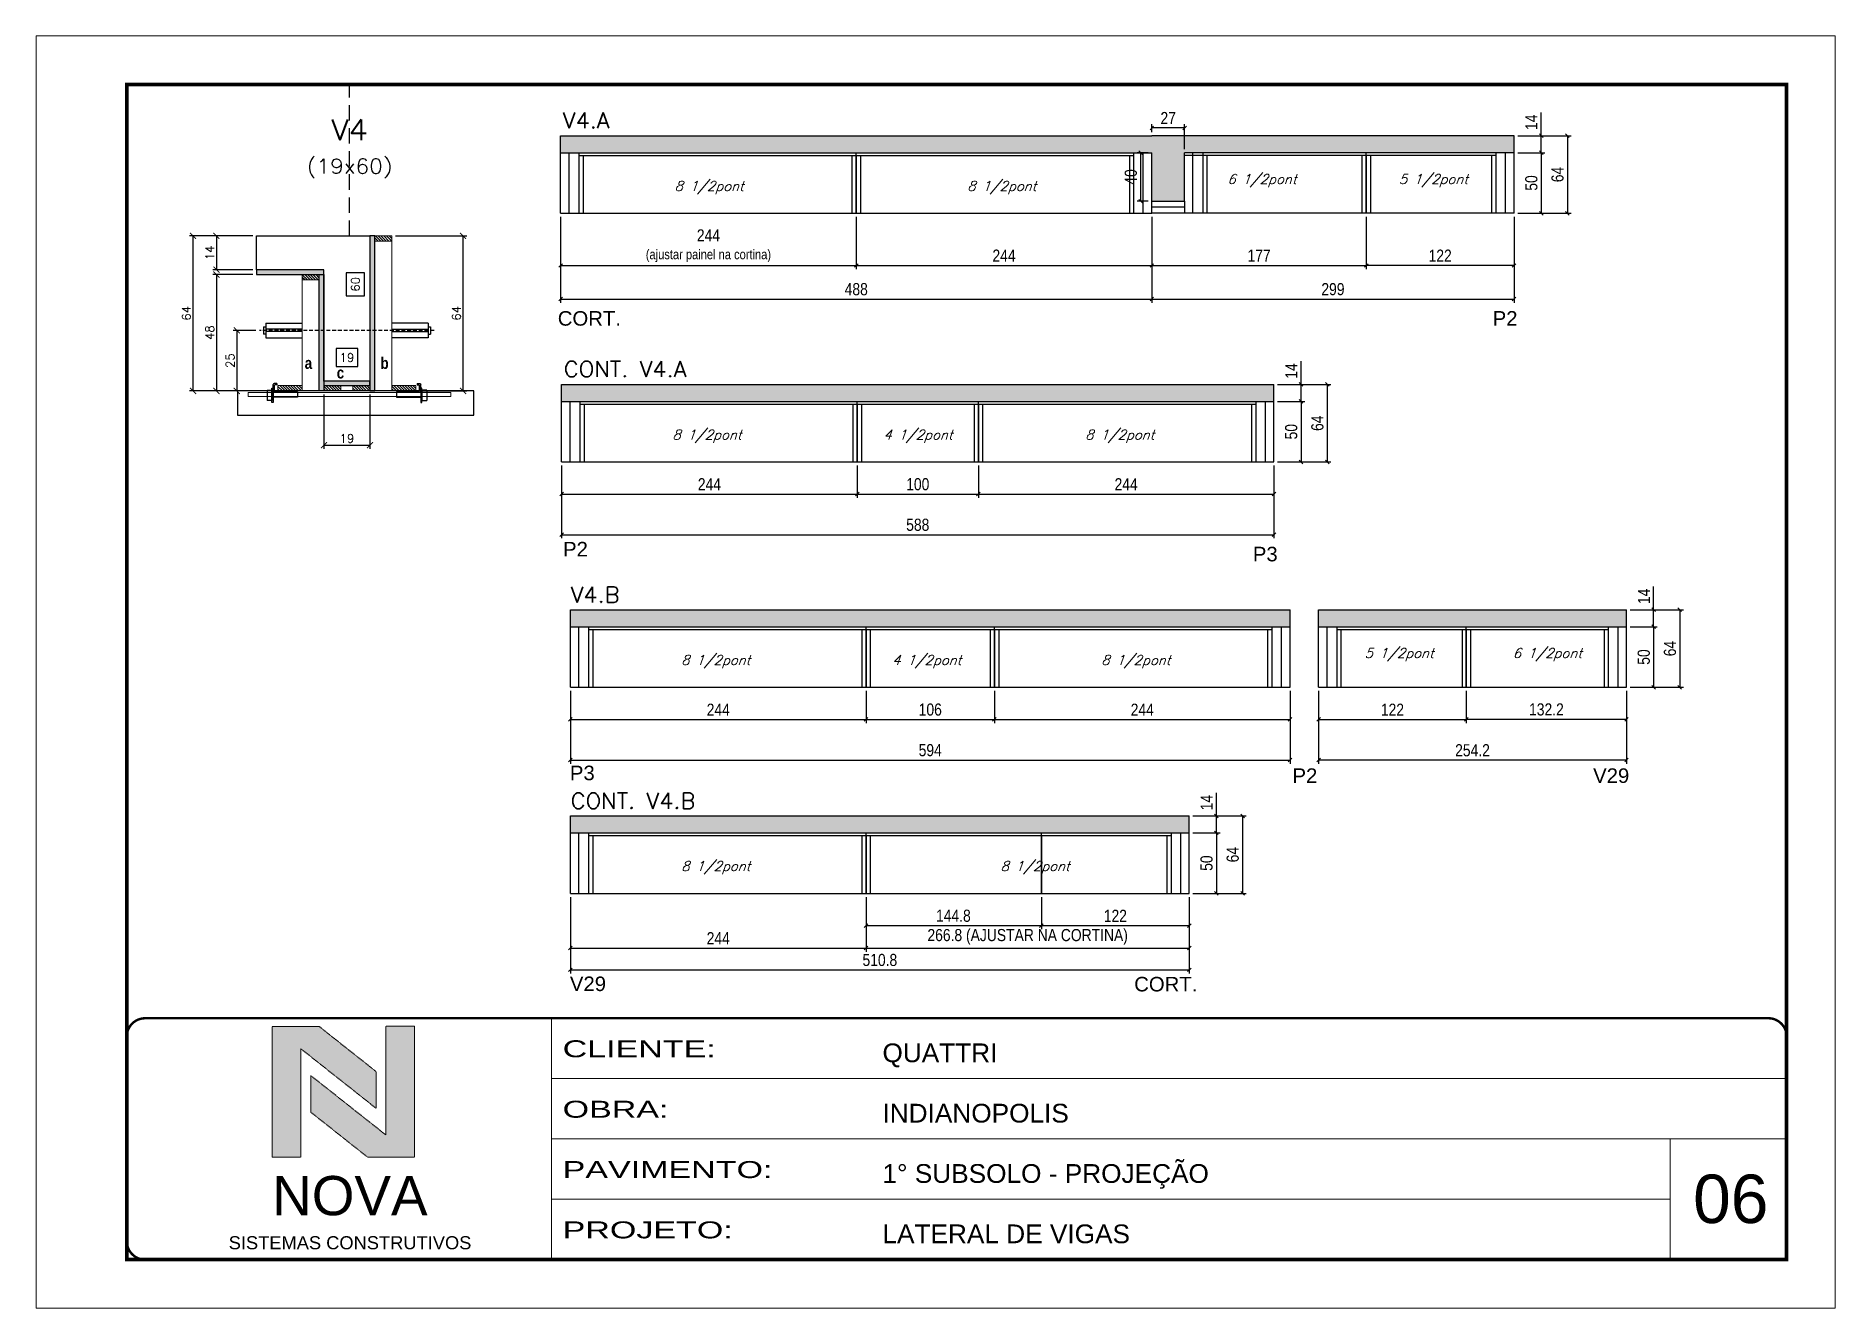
# Model space of a CAD drawing. Header units: millimetres. Extents: x 2921 to 9246, y 316 to 11751.
# Drawn here: x 4506 to 5991, y 8356 to 9406 of the extents above; entities that cross this region are included whole.
import ezdxf
from ezdxf.enums import TextEntityAlignment as Align

# ---------------------------------------------------------------- set-up
doc = ezdxf.new("R2010")
doc.units = ezdxf.units.MM
for name, pattern in [('CONTINUO', [0]), ('DASHED', [0.75, 0.5, -0.25]), ('HIDDEN', [9.525, 6.35, -3.175])]:
    doc.linetypes.add(name, pattern=pattern)
for name, color, linetype in [('00 - FELIPE', 2, 'Continuous'), ('1', 3, 'Continuous'), ('5', 5, 'Continuous'), ('barrote', 251, 'Continuous'), ('COTA', 241, 'Continuous'), ('Cota Seção (2x)', 4, 'Continuous'), ('detalhes', 4, 'Continuous'), ('Hachura', 253, 'Continuous'), ('Painéis', 200, 'Continuous'), ('presilha', 1, 'Continuous'), ('SARR_2.2x7', 40, 'Continuous'), ('SARR_3.5x7', 81, 'Continuous'), ('SARR_EDITAR', 141, 'Continuous'), ('TENSOR', 3, 'Continuous'), ('texto', 7, 'Continuous'), ('Texto de Titulo', 7, 'Continuous'), ('Texto Qtd Sarr', 242, 'Continuous')]:
    doc.layers.add(name, color=color, linetype=linetype)
for name, color, linetype, lineweight in [('CARIMBO', 255, 'Continuous', 9), ('CARIMBO-LEGENDA', 75, 'Continuous', 15), ('CONCRETO', 251, 'Continuous', 25), ('Folhas', 255, 'Continuous', 9), ('Madeira', 126, 'Continuous', 18), ('SARRAFO DE PRESSAO', 251, 'DASHED', 9), ('SCO-___-LAJ', 2, 'Continuous', 0), ('Texto Seção', 7, 'Continuous', 15)]:
    doc.layers.add(name, color=color, linetype=linetype, lineweight=lineweight)
doc.styles.add('arial', font='arial.ttf')
doc.styles.add('COTA TECNICA', font='techl___.ttf', dxfattribs={"height": 10})
doc.styles.add('COTA TECNICA-50', font='techl___.ttf', dxfattribs={"height": 10})
doc.styles.add('REGUA-120', font='ROMANS.shx', dxfattribs={"height": 15})
doc.styles.add('Romans', font='romans.shx')
doc.styles.get("Standard").update_dxf_attribs({"font": 'arial.ttf'})
doc.styles.add('TECNICA', font='techb___.ttf', dxfattribs={"height": 10})
doc.styles.add('Tecnologia', font='')
doc.styles.get('Tecnologia').set_extended_font_data('Forgotten Futurist')
doc.dimstyles.new('COTA PAINEL-50', dxfattribs={"dimtxt": 10, "dimasz": 3, "dimexe": 3, "dimexo": 3, "dimgap": 3, "dimtad": 1, "dimdec": 1, "dimzin": 12, "dimdsep": 46, "dimtxsty": 'COTA TECNICA-50', "dimblk1": 'OBLIQUE', "dimblk2": 'OBLIQUE', "dimsah": 1, "dimcen": 0.9, "dimclrd": 4, "dimclre": 4, "dimclrt": 240, "dimadec": 1, "dimazin": 3, "dimtfac": 1, "dimtdec": 1, "dimtmove": 0, "dimatfit": 3, "dimfxl": 1, "dimtolj": 1, "dimtzin": 12, "dimarcsym": 0})
doc.dimstyles.new('Cota Seção (2x)', dxfattribs={"dimtxt": 7, "dimasz": 5, "dimexe": 3, "dimexo": 3, "dimgap": 2, "dimtad": 3, "dimdec": 1, "dimlfac": 0.5, "dimzin": 12, "dimdsep": 46, "dimtxsty": 'Romans', "dimblk": 'ARCHTICK', "dimcen": 0, "dimclrd": 4, "dimclre": 4, "dimclrt": 1, "dimadec": 1, "dimazin": 3, "dimtfac": 1, "dimtdec": 1, "dimtmove": 0, "dimatfit": 3, "dimldrblk": 'OBLIQUE', "dimfxl": 1, "dimtolj": 1, "dimtzin": 12, "dimarcsym": 0})
doc.dimstyles.new('Cota Seção interna', dxfattribs={"dimtxt": 7, "dimasz": 6, "dimexe": 0.18, "dimexo": 2, "dimgap": -4, "dimtad": 3, "dimdec": 1, "dimlfac": 0.5, "dimzin": 12, "dimdsep": 46, "dimtxsty": 'Romans', "dimblk": 'ARCHTICK', "dimcen": 0.09, "dimse1": 1, "dimse2": 1, "dimsd1": 1, "dimsd2": 1, "dimclrd": 180, "dimclre": 5, "dimclrt": 1, "dimadec": 0, "dimazin": 3, "dimtfac": 1, "dimtdec": 1, "dimtofl": 0, "dimtmove": 0, "dimatfit": 3, "dimldrblk": 'ARCHTICK', "dimfxl": 1, "dimtolj": 1, "dimtzin": 0, "dimarcsym": 0})
doc.dimstyles.new('PAINEL', dxfattribs={"dimtxt": 10, "dimasz": 3, "dimexe": 3, "dimexo": 3, "dimgap": 3, "dimtad": 1, "dimdec": 1, "dimzin": 12, "dimdsep": 46, "dimtxsty": 'COTA TECNICA', "dimblk1": 'OBLIQUE', "dimblk2": 'OBLIQUE', "dimsah": 1, "dimcen": 0.9, "dimclrd": 4, "dimclre": 4, "dimclrt": 240, "dimadec": 1, "dimazin": 3, "dimtfac": 1, "dimtdec": 1, "dimtmove": 0, "dimatfit": 3, "dimfxl": 1, "dimtolj": 1, "dimtzin": 12, "dimarcsym": 0})
pattern_1 = [(315, (27700.4195, 883.3063), (1.12253202, 1.12253202), [])]

msp = doc.modelspace()

# ---------------------------------------------------------------- texts
at = {"layer": '5', "linetype": 'Continuous'}
for s, rotation, p in [('CORT.', 0.00004, (4936.85, 9166.84)), ('P2', 0.00004, (5708.55, 9166.84)), ('P2', 359.99996, (4941.2, 8976.34)), ('P3', 0.00004, (5510.59, 8972.3)), ('P3', 359.99996, (4946.85, 8791.63)), ('P2', 0.00004, (5543.3, 8789.4)), ('V29', 0.00004, (5791.47, 8789.4)), ('V29', 359.99996, (4946.85, 8617.57)), ('CORT.', 0.00004, (5412.65, 8617.28))]:
    msp.add_text(s, height=12, rotation=rotation, dxfattribs=at).set_placement(p)
at = {"layer": 'CARIMBO', "style": 'arial'}
msp.add_text('06', height=40, dxfattribs=at).set_placement((5873.99, 8426.09))
at = {"layer": 'detalhes', "style": 'TECNICA'}
for s, p in [('a', (4727.97, 9131.15)), ('b', (4790.51, 9131.14)), ('c', (4754.4, 9123.19))]:
    msp.add_text(s, height=9.6, dxfattribs=at).set_placement(p)
at = {"layer": 'texto', "color": 2, "char_height": 8, "attachment_point": 5, "style": 'Romans'}
for s, insert in [('{\\Q19;\\C256;8 1/2pont}', (5061.84, 9280.82)), ('{\\Q19;\\C256;8 1/2pont}', (5303.4, 9280.82)), ('{\\Q19;\\C256;6 1/2pont}', (5518.11, 9286.51)), ('{\\Q19;\\C256;5 1/2pont}', (5659.63, 9286.51)), ('{\\Q19;\\C256;8 1/2pont}', (5060.02, 9075.56)), ('{\\Q19;\\C256;4 1/2pont}', (5234.2, 9075.56)), ('{\\Q19;\\C256;8 1/2pont}', (5400.79, 9075.56)), ('{\\Q19;\\C256;8 1/2pont}', (5067.29, 8889.53)), ('{\\Q19;\\C256;4 1/2pont}', (5241.47, 8889.53)), ('{\\Q19;\\C256;8 1/2pont}', (5414.06, 8889.53)), ('{\\Q19;\\C256;5 1/2pont}', (5631.35, 8895.22)), ('{\\Q19;\\C256;6 1/2pont}', (5753.7, 8895.22)), ('{\\Q19;\\C256;8 1/2pont}', (5067.29, 8719.39)), ('{\\Q19;\\C256;8 1/2pont}', (5330.86, 8719.39))]:
    msp.add_mtext(s, dxfattribs=dict(at, insert=insert))
at = {"layer": 'Texto Seção', "style": 'REGUA-120', "width": 1.05}
for s, p in [('V4.A', (4941.04, 9329.76)), ('CONT. V4.A', (4941.86, 9124.51)), ('V4.B', (4947.5, 8938.25)), ('CONT. V4.B', (4947.5, 8768.11))]:
    msp.add_text(s, height=13, dxfattribs=at).set_placement(p)

# ---------------------------------------------------------------- blocks, each defined once
blk = doc.blocks.new('A$C64660E27')
at = {"layer": 'COTA', "true_color": 0x1a1a1a}
h = blk.add_hatch(color=250, dxfattribs=at)
h.dxf.hatch_style = 1
h.paths.add_polyline_path([(185.4, -11.6), (142.4, -11.6), (142.4, -131.6), (168.8, -131.6), (168.8, -32.2), (237.7, -86.7), (237.7, -53)])
at = {"layer": 'COTA'}
h = blk.add_hatch(color=20, dxfattribs=at)
h.dxf.hatch_style = 1
h.paths.add_polyline_path([(273, -11.4), (246.6, -11.4), (246.6, -111.1), (177.7, -56.6), (177.7, -90.2), (230, -131.6), (273, -131.6)])
for p, q in [((142.4, -131.6), (142.4, -11.6)), ((142.4, -11.6), (185.4, -11.6)), ((185.4, -11.6), (237.7, -53)), ((273, -11.4), (246.6, -11.4)), ((246.6, -111.1), (246.6, -11.4)), ((273, -11.4), (273, -131.6)), ((168.8, -32.2), (237.7, -86.7)), ((168.8, -131.6), (168.8, -32.2)), ((246.6, -111.1), (177.7, -56.6)), ((177.7, -90.2), (177.7, -56.6)), ((237.7, -86.7), (237.7, -53)), ((230, -131.6), (177.7, -90.2)), ((142.4, -131.6), (168.8, -131.6)), ((273, -131.6), (230, -131.6))]:
    blk.add_line(p, q)
at = {"layer": 'CARIMBO-LEGENDA', "color": 7, "linetype": 'Continuous', "ltscale": 100, "style": 'arial'}
blk.add_text('NOVA', height=36, dxfattribs=at).set_placement((142.4, -184.8))
at = {"layer": 'CARIMBO-LEGENDA', "color": 7, "linetype": 'Continuous', "style": 'arial'}
blk.add_text('SISTEMAS CONSTRUTIVOS', height=12, dxfattribs=at).set_placement((102.5, -216))
blk = doc.blocks.new('9999999999')
at = {"color": 30, "linetype": 'CONTINUO'}
for p, q in [((98564.6, 34230.2), (98564.6, 34429.4)), ((98564.6, 34379.6), (99584, 34379.6)), ((98564.6, 34329.8), (99488, 34329.8)), ((99584, 34329.8), (99488, 34329.8)), ((99488, 34329.8), (99488, 34230.2)), ((98564.6, 34280), (99488, 34280))]:
    blk.add_line(p, q, dxfattribs=at)
at = {"color": 30, "linetype": 'CONTINUO', "const_width": 2}
blk.add_lwpolyline([(99584, 34230.2), (99584, 34414.4, 0.414214), (99569, 34429.4), (98229, 34429.4, 0.414214), (98214, 34414.4), (98214, 34245.2, 0.414214), (98229, 34230.2), (99584, 34230.2)], format="xyb", dxfattribs=at)
at = {"layer": 'Folhas'}
blk.add_lwpolyline([(98139, 34190.2), (99624, 34190.2), (99624, 35240.2), (98139, 35240.2)], close=True, dxfattribs=at)
at = {"layer": 'Folhas', "color": 30, "const_width": 3}
blk.add_lwpolyline([(98214, 34230.2), (99584, 34230.2), (99584, 35200.2), (98214, 35200.2)], close=True, dxfattribs=at)
at = {"xscale": 0.9, "yscale": 0.9, "zscale": 0.9}
blk.add_blockref('A$C64660E27', (98205.8, 34433.1), dxfattribs=at)
at = {"color": 7, "linetype": 'Continuous', "ltscale": 5, "style": 'arial'}
for s, height, p in [('QUATTRI', 15.48, (98837.7, 34393.1)), ('INDIANOPOLIS', 15.483, (98837.7, 34343.3)), ('1° SUBSOLO - PROJEÇÃO', 15.483, (98837.7, 34293.5)), ('LATERAL DE VIGAS', 15.483, (98837.7, 34243.7))]:
    blk.add_text(s, height=height, dxfattribs=at).set_placement(p)
at = {"layer": 'Folhas', "color": 7, "style": 'Tecnologia', "width": 1.5}
for s, p in [('CLIENTE:', (98573.7, 34397.2)), ('OBRA:', (98573.7, 34347.3)), ('PAVIMENTO:', (98573.7, 34297.5)), ('PROJETO:', (98573.7, 34247.7))]:
    blk.add_text(s, height=14, dxfattribs=at).set_placement(p)
blk = doc.blocks.new('titulo1')
at = {"layer": 'Defpoints', "color": 252, "linetype": 'HIDDEN', "ltscale": 2}
blk.add_line((0, 0), (0, 125), dxfattribs=at)
at = {"layer": 'Defpoints', "style": 'Romans', "oblique": 15}
blk.add_attdef('FOLHA', text='', height=10, dxfattribs=at).set_placement((0, 15.6), align=Align.MIDDLE_CENTER)
at = {"layer": 'Texto Qtd Sarr', "color": 3, "style": 'Romans', "oblique": 15}
for tag, height, p in [('TITULO', 17, (0, 71.4)), ('SEÇÃO', 12, (0, 41.5))]:
    blk.add_attdef(tag, text='', height=height, dxfattribs=at).set_placement(p, align=Align.MIDDLE_CENTER)
blk = doc.blocks.new('_ArchTick')
at = {"color": 0, "linetype": 'ByBlock', "const_width": 0.15}
blk.add_lwpolyline([(-0.5, -0.5), (0.5, 0.5)], dxfattribs=at)
blk = doc.blocks.new('*D774')
at = {"layer": 'COTA', "color": 4, "lineweight": -2, "transparency": 16777216}
for p, q in [((4685.2, 9241), (4632.8, 9241)), ((4635.8, 9113), (4635.8, 9241)), ((4707.2, 9113), (4632.8, 9113))]:
    blk.add_line(p, q, dxfattribs=at)
at = {"layer": 'Defpoints', "color": 0, "transparency": 16777216}
for p in [(4635.8, 9241), (4688.2, 9241), (4710.2, 9113)]:
    blk.add_point(p, dxfattribs=at)
at = {"layer": 'COTA', "color": 4, "lineweight": -2, "transparency": 16777216, "xscale": 5, "yscale": 5, "zscale": 5}
for p, rotation in [((4635.8, 9241), 90), ((4635.8, 9113), 270)]:
    blk.add_blockref('_ArchTick', p, dxfattribs=dict(at, rotation=rotation))
at = {"layer": 'COTA', "color": 1, "transparency": 16777216, "insert": (4630.3, 9177), "char_height": 7, "attachment_point": 5, "rotation": 90, "style": 'Romans'}
blk.add_mtext('\\A1;64', dxfattribs=at)
blk = doc.blocks.new('_Oblique')
at = {"layer": '1', "color": 0, "lineweight": -2}
blk.add_line((-0.5, -0.5), (0.5, 0.5), dxfattribs=at)
blk = doc.blocks.new('*D775')
at = {"layer": 'COTA', "color": 4, "lineweight": -2, "transparency": 16777216}
for p, q in [((4802.8, 9241), (4861.7, 9241)), ((4858.7, 9113), (4858.7, 9241)), ((4818.4, 9113), (4861.7, 9113))]:
    blk.add_line(p, q, dxfattribs=at)
at = {"layer": 'Defpoints', "color": 0, "transparency": 16777216}
for p in [(4799.8, 9241), (4858.7, 9241), (4815.4, 9113)]:
    blk.add_point(p, dxfattribs=at)
at = {"layer": 'COTA', "color": 4, "lineweight": -2, "transparency": 16777216, "xscale": 5, "yscale": 5, "zscale": 5}
for p, rotation in [((4858.7, 9241), 90), ((4858.7, 9113), 270)]:
    blk.add_blockref('_ArchTick', p, dxfattribs=dict(at, rotation=rotation))
at = {"layer": 'COTA', "color": 1, "transparency": 16777216, "insert": (4853.2, 9177), "char_height": 7, "attachment_point": 5, "rotation": 90, "style": 'Romans'}
blk.add_mtext('\\A1;64', dxfattribs=at)
blk = doc.blocks.new('*D776')
at = {"layer": 'Cota Seção (2x)', "color": 180, "lineweight": -2, "transparency": 16777216}
for p, q in [((4777.3, 9210.5), (4762.3, 9210.5)), ((4762.3, 9210.5), (4762.3, 9191.5)), ((4777.3, 9191.5), (4777.3, 9210.5)), ((4762.3, 9191.5), (4777.3, 9191.5))]:
    blk.add_line(p, q, dxfattribs=at)
at = {"layer": 'Defpoints', "color": 0, "transparency": 16777216}
for p in [(4781.3, 9241), (4792.8, 9241), (4792.8, 9121)]:
    blk.add_point(p, dxfattribs=at)
at = {"layer": 'Cota Seção (2x)', "color": 1, "transparency": 16777216, "insert": (4769.8, 9201), "char_height": 7, "attachment_point": 5, "rotation": 90, "style": 'Romans'}
blk.add_mtext('\\A1;60', dxfattribs=at)
blk = doc.blocks.new('*D795')
at = {"layer": 'COTA', "color": 4, "lineweight": -2, "transparency": 16777216}
for p, q in [((4685.2, 9241), (4652.1, 9241)), ((4655.1, 9241), (4655.1, 9213)), ((4685.2, 9213), (4652.1, 9213))]:
    blk.add_line(p, q, dxfattribs=at)
at = {"layer": 'Defpoints', "color": 0, "transparency": 16777216}
for p in [(4688.2, 9241), (4655.1, 9213), (4688.2, 9213)]:
    blk.add_point(p, dxfattribs=at)
at = {"layer": 'COTA', "color": 4, "lineweight": -2, "transparency": 16777216, "xscale": 5, "yscale": 5, "zscale": 5}
for p, rotation in [((4655.1, 9241), 90), ((4655.1, 9213), 270)]:
    blk.add_blockref('_ArchTick', p, dxfattribs=dict(at, rotation=rotation))
at = {"layer": 'COTA', "color": 1, "transparency": 16777216, "insert": (4649.6, 9227), "char_height": 7, "attachment_point": 5, "rotation": 90, "style": 'Romans'}
blk.add_mtext('\\A1;14', dxfattribs=at)
blk = doc.blocks.new('*D796')
at = {"layer": 'COTA', "color": 4, "lineweight": -2, "transparency": 16777216}
for p, q in [((4685.2, 9209), (4652.1, 9209)), ((4655.1, 9209), (4655.1, 9113)), ((4707.2, 9113), (4652.1, 9113))]:
    blk.add_line(p, q, dxfattribs=at)
at = {"layer": 'Defpoints', "color": 0, "transparency": 16777216}
for p in [(4688.2, 9209), (4655.1, 9113), (4710.2, 9113)]:
    blk.add_point(p, dxfattribs=at)
at = {"layer": 'COTA', "color": 4, "lineweight": -2, "transparency": 16777216, "xscale": 5, "yscale": 5, "zscale": 5}
for p, rotation in [((4655.1, 9209), 90), ((4655.1, 9113), 270)]:
    blk.add_blockref('_ArchTick', p, dxfattribs=dict(at, rotation=rotation))
at = {"layer": 'COTA', "color": 1, "transparency": 16777216, "insert": (4649.6, 9161), "char_height": 7, "attachment_point": 5, "rotation": 90, "style": 'Romans'}
blk.add_mtext('\\A1;48', dxfattribs=at)
blk = doc.blocks.new('PRESILHA METÁLICA 1')
at = {"layer": 'presilha'}
for p, q in [((0, 13), (6, 13)), ((0, 13), (0, 0)), ((6, 0), (0, 0)), ((6, 15.5), (7.5, 15.5)), ((6, -2.5), (6, 15.5)), ((6, 13), (6, 0)), ((7.5, 10.6), (7.5, 19.9)), ((7.5, 15.5), (7.5, -2.5)), ((37.5, 4.1), (7.5, 4.1)), ((12, 21), (8.6, 21)), ((9, 11.6), (9, 18.9)), ((12, 19.5), (9.6, 19.5)), ((37.5, 11), (9.6, 11)), ((12, 21), (12, 19.5)), ((37.5, 11), (37.5, 4.1)), ((7.5, -2.5), (6, -2.5))]:
    blk.add_line(p, q, dxfattribs=at)
for centre, radius, start, end in [((8.6, 19.9), 1.14, 90, 180), ((9.6, 18.9), 0.57, 90, 180), ((9.6, 11.6), 0.57, 180, 270)]:
    blk.add_arc(centre, radius, start, end, dxfattribs=at)
blk = doc.blocks.new('*D797')
at = {"layer": 'COTA', "color": 4, "lineweight": -2, "transparency": 16777216}
for p, q in [((4743.8, 9110), (4743.8, 9065.2)), ((4781.8, 9110), (4781.8, 9065.2)), ((4743.8, 9068.2), (4781.8, 9068.2))]:
    blk.add_line(p, q, dxfattribs=at)
at = {"layer": 'Defpoints', "color": 0, "transparency": 16777216}
for p in [(4743.8, 9113), (4781.8, 9113), (4781.8, 9068.2)]:
    blk.add_point(p, dxfattribs=at)
at = {"layer": 'COTA', "color": 4, "lineweight": -2, "transparency": 16777216, "xscale": 5, "yscale": 5, "zscale": 5, "rotation": 180}
blk.add_blockref('_ArchTick', (4743.8, 9068.2), dxfattribs=at)
at = {"layer": 'COTA', "color": 4, "lineweight": -2, "transparency": 16777216, "xscale": 5, "yscale": 5, "zscale": 5}
blk.add_blockref('_ArchTick', (4781.8, 9068.2), dxfattribs=at)
at = {"layer": 'COTA', "color": 1, "transparency": 16777216, "insert": (4762.8, 9073.7), "char_height": 7, "attachment_point": 5, "style": 'Romans'}
blk.add_mtext('\\A1;19', dxfattribs=at)
blk = doc.blocks.new('*D1171')
at = {"layer": 'COTA', "color": 4, "lineweight": -2, "transparency": 16777216}
for p, q in [((4687.5, 9162.9), (4668.9, 9162.9)), ((4671.9, 9162.9), (4671.9, 9113)), ((4687.5, 9113), (4668.9, 9113))]:
    blk.add_line(p, q, dxfattribs=at)
at = {"layer": 'Defpoints', "color": 0, "transparency": 16777216}
for p in [(4690.5, 9162.9), (4671.9, 9113), (4690.5, 9113)]:
    blk.add_point(p, dxfattribs=at)
at = {"layer": 'COTA', "color": 4, "lineweight": -2, "transparency": 16777216, "xscale": 5, "yscale": 5, "zscale": 5}
for p, rotation in [((4671.9, 9162.9), 90), ((4671.9, 9113), 270)]:
    blk.add_blockref('_ArchTick', p, dxfattribs=dict(at, rotation=rotation))
at = {"layer": 'COTA', "color": 1, "transparency": 16777216, "insert": (4666.4, 9137.9), "char_height": 7, "attachment_point": 5, "rotation": 90, "style": 'Romans'}
blk.add_mtext('\\A1;25', dxfattribs=at)
blk = doc.blocks.new('*D798')
at = {"layer": 'Cota Seção (2x)', "color": 180, "lineweight": -2, "transparency": 16777216}
for p, q in [((4771.8, 9148), (4753.8, 9148)), ((4753.8, 9148), (4753.8, 9133)), ((4771.8, 9133), (4771.8, 9148)), ((4753.8, 9133), (4771.8, 9133))]:
    blk.add_line(p, q, dxfattribs=at)
at = {"layer": 'Defpoints', "color": 0, "transparency": 16777216}
for p in [(4781.8, 9129), (4743.8, 9113), (4781.8, 9113)]:
    blk.add_point(p, dxfattribs=at)
at = {"layer": 'Cota Seção (2x)', "color": 1, "transparency": 16777216, "insert": (4762.8, 9140.5), "char_height": 7, "attachment_point": 5, "style": 'Romans'}
blk.add_mtext('\\A1;19', dxfattribs=at)
blk = doc.blocks.new('*D799')
at = {"layer": 'COTA', "color": 4, "linetype": 'ByBlock', "lineweight": -2, "transparency": 16777216}
for p, q in [((4939.2, 9256.6), (4939.2, 9213.5)), ((5183.2, 9256.6), (5183.2, 9213.5)), ((4939.2, 9216.5), (5183.2, 9216.5))]:
    blk.add_line(p, q, dxfattribs=at)
at = {"layer": 'Defpoints', "color": 0, "linetype": 'ByBlock', "transparency": 16777216}
for p in [(4939.2, 9259.6), (5183.2, 9259.6), (5183.2, 9216.5)]:
    blk.add_point(p, dxfattribs=at)
at = {"layer": 'COTA', "color": 4, "linetype": 'ByBlock', "lineweight": -2, "transparency": 16777216, "xscale": 3, "yscale": 3, "zscale": 3, "rotation": 180}
blk.add_blockref('_Oblique', (4939.2, 9216.5), dxfattribs=at)
at = {"layer": 'COTA', "color": 4, "linetype": 'ByBlock', "lineweight": -2, "transparency": 16777216, "xscale": 3, "yscale": 3, "zscale": 3}
blk.add_blockref('_Oblique', (5183.2, 9216.5), dxfattribs=at)
at = {"layer": 'COTA', "color": 240, "linetype": 'ByBlock', "transparency": 16777216, "insert": (5061.2, 9232.8), "char_height": 10, "attachment_point": 5, "style": 'COTA TECNICA'}
blk.add_mtext('\\A1;244^J{\\H0.8x;(ajustar painel na cortina)}', dxfattribs=at)
blk = doc.blocks.new('*D1172')
at = {"layer": 'COTA', "color": 4, "linetype": 'ByBlock', "lineweight": -2, "transparency": 16777216}
for p, q in [((4939.2, 9256.6), (4939.2, 9185.8)), ((5427.2, 9256.6), (5427.2, 9185.8)), ((4939.2, 9188.8), (5427.2, 9188.8))]:
    blk.add_line(p, q, dxfattribs=at)
at = {"layer": 'Defpoints', "color": 0, "linetype": 'ByBlock', "transparency": 16777216}
for p in [(4939.2, 9259.6), (5427.2, 9259.6), (5427.2, 9188.8)]:
    blk.add_point(p, dxfattribs=at)
at = {"layer": 'COTA', "color": 4, "linetype": 'ByBlock', "lineweight": -2, "transparency": 16777216, "xscale": 3, "yscale": 3, "zscale": 3, "rotation": 180}
blk.add_blockref('_Oblique', (4939.2, 9188.8), dxfattribs=at)
at = {"layer": 'COTA', "color": 4, "linetype": 'ByBlock', "lineweight": -2, "transparency": 16777216, "xscale": 3, "yscale": 3, "zscale": 3}
blk.add_blockref('_Oblique', (5427.2, 9188.8), dxfattribs=at)
at = {"layer": 'COTA', "color": 240, "linetype": 'ByBlock', "transparency": 16777216, "insert": (5183.2, 9196.9), "char_height": 10, "attachment_point": 5, "style": 'COTA TECNICA'}
blk.add_mtext('\\A1;488', dxfattribs=at)
blk = doc.blocks.new('*D1173')
at = {"layer": 'COTA', "color": 4, "lineweight": -2, "transparency": 16777216}
for p, q in [((5183.2, 9256.6), (5183.2, 9213.5)), ((5427.2, 9256.6), (5427.2, 9213.5)), ((5183.2, 9216.5), (5427.2, 9216.5))]:
    blk.add_line(p, q, dxfattribs=at)
at = {"layer": 'Defpoints', "color": 0, "transparency": 16777216}
for p in [(5183.2, 9259.6), (5427.2, 9259.6), (5427.2, 9216.5)]:
    blk.add_point(p, dxfattribs=at)
at = {"layer": 'COTA', "color": 4, "lineweight": -2, "transparency": 16777216, "xscale": 3, "yscale": 3, "zscale": 3, "rotation": 180}
blk.add_blockref('_Oblique', (5183.2, 9216.5), dxfattribs=at)
at = {"layer": 'COTA', "color": 4, "lineweight": -2, "transparency": 16777216, "xscale": 3, "yscale": 3, "zscale": 3}
blk.add_blockref('_Oblique', (5427.2, 9216.5), dxfattribs=at)
at = {"layer": 'COTA', "color": 240, "transparency": 16777216, "insert": (5305.2, 9224.6), "char_height": 10, "attachment_point": 5, "style": 'COTA TECNICA'}
blk.add_mtext('\\A1;244 ', dxfattribs=at)
blk = doc.blocks.new('*D800')
at = {"layer": 'COTA', "color": 4, "linetype": 'ByBlock', "lineweight": -2, "transparency": 16777216}
for p, q in [((5604.2, 9256.6), (5604.2, 9213.5)), ((5726.2, 9256.6), (5726.2, 9213.5)), ((5726.2, 9216.5), (5604.2, 9216.5))]:
    blk.add_line(p, q, dxfattribs=at)
at = {"layer": 'Defpoints', "color": 0, "linetype": 'ByBlock', "transparency": 16777216}
for p in [(5604.2, 9259.6), (5726.2, 9259.6), (5604.2, 9216.5)]:
    blk.add_point(p, dxfattribs=at)
at = {"layer": 'COTA', "color": 4, "linetype": 'ByBlock', "lineweight": -2, "transparency": 16777216, "xscale": 3, "yscale": 3, "zscale": 3, "rotation": 180}
blk.add_blockref('_Oblique', (5604.2, 9216.5), dxfattribs=at)
at = {"layer": 'COTA', "color": 4, "linetype": 'ByBlock', "lineweight": -2, "transparency": 16777216, "xscale": 3, "yscale": 3, "zscale": 3}
blk.add_blockref('_Oblique', (5726.2, 9216.5), dxfattribs=at)
at = {"layer": 'COTA', "color": 240, "linetype": 'ByBlock', "transparency": 16777216, "insert": (5665.2, 9224.6), "char_height": 10, "width": 165.595, "attachment_point": 5, "style": 'COTA TECNICA'}
blk.add_mtext('\\A1;122 ', dxfattribs=at)
blk = doc.blocks.new('*D801')
at = {"layer": 'COTA', "color": 4, "lineweight": -2, "transparency": 16777216}
for p, q in [((5427.2, 9256.6), (5427.2, 9213.5)), ((5604.2, 9256.6), (5604.2, 9213.5)), ((5427.2, 9216.5), (5604.2, 9216.5))]:
    blk.add_line(p, q, dxfattribs=at)
at = {"layer": 'Defpoints', "color": 0, "transparency": 16777216}
for p in [(5427.2, 9259.6), (5604.2, 9259.6), (5604.2, 9216.5)]:
    blk.add_point(p, dxfattribs=at)
at = {"layer": 'COTA', "color": 4, "lineweight": -2, "transparency": 16777216, "xscale": 3, "yscale": 3, "zscale": 3, "rotation": 180}
blk.add_blockref('_Oblique', (5427.2, 9216.5), dxfattribs=at)
at = {"layer": 'COTA', "color": 4, "lineweight": -2, "transparency": 16777216, "xscale": 3, "yscale": 3, "zscale": 3}
blk.add_blockref('_Oblique', (5604.2, 9216.5), dxfattribs=at)
at = {"layer": 'COTA', "color": 240, "transparency": 16777216, "insert": (5515.7, 9224.6), "char_height": 10, "attachment_point": 5, "style": 'COTA TECNICA'}
blk.add_mtext('\\A1;177', dxfattribs=at)
blk = doc.blocks.new('*D1174')
at = {"layer": 'COTA', "color": 4, "lineweight": -2, "transparency": 16777216}
for p, q in [((5424.2, 9309.6), (5415, 9309.6)), ((5418, 9269.6), (5418, 9309.6)), ((5424.2, 9269.6), (5415, 9269.6))]:
    blk.add_line(p, q, dxfattribs=at)
at = {"layer": 'Defpoints', "color": 0, "transparency": 16777216}
for p in [(5418, 9309.6), (5427.2, 9309.6), (5427.2, 9269.6)]:
    blk.add_point(p, dxfattribs=at)
at = {"layer": 'COTA', "color": 4, "lineweight": -2, "transparency": 16777216, "xscale": 3, "yscale": 3, "zscale": 3}
for p, rotation in [((5418, 9309.6), 90), ((5418, 9269.6), 270)]:
    blk.add_blockref('_Oblique', p, dxfattribs=dict(at, rotation=rotation))
at = {"layer": 'COTA', "color": 240, "transparency": 16777216, "insert": (5409.9, 9289.6), "char_height": 10, "attachment_point": 5, "rotation": 90, "style": 'COTA TECNICA'}
blk.add_mtext('\\A1;40', dxfattribs=at)
blk = doc.blocks.new('*D1175')
at = {"layer": 'COTA', "color": 4, "lineweight": -2, "transparency": 16777216}
for p, q in [((5427.2, 9326.6), (5427.2, 9333.1)), ((5454.2, 9330.1), (5427.2, 9330.1)), ((5454.2, 9312.6), (5454.2, 9333.1))]:
    blk.add_line(p, q, dxfattribs=at)
at = {"layer": 'Defpoints', "color": 0, "transparency": 16777216}
for p in [(5427.2, 9330.1), (5427.2, 9323.6), (5454.2, 9309.6)]:
    blk.add_point(p, dxfattribs=at)
at = {"layer": 'COTA', "color": 4, "lineweight": -2, "transparency": 16777216, "xscale": 3, "yscale": 3, "zscale": 3, "rotation": 180}
blk.add_blockref('_Oblique', (5427.2, 9330.1), dxfattribs=at)
at = {"layer": 'COTA', "color": 4, "lineweight": -2, "transparency": 16777216, "xscale": 3, "yscale": 3, "zscale": 3}
blk.add_blockref('_Oblique', (5454.2, 9330.1), dxfattribs=at)
at = {"layer": 'COTA', "color": 240, "transparency": 16777216, "insert": (5440.7, 9338.2), "char_height": 10, "attachment_point": 5, "style": 'COTA TECNICA'}
blk.add_mtext('\\A1;27', dxfattribs=at)
blk = doc.blocks.new('*D802')
at = {"layer": 'Defpoints', "color": 0, "transparency": 16777216}
for p in [(5427.2, 9216.5), (5726.2, 9216.5), (5726.2, 9188.8)]:
    blk.add_point(p, dxfattribs=at)
at = {"layer": 'Painéis', "color": 4, "lineweight": -2, "transparency": 16777216}
for p, q in [((5427.2, 9213.5), (5427.2, 9185.8)), ((5726.2, 9213.5), (5726.2, 9185.8)), ((5427.2, 9188.8), (5726.2, 9188.8))]:
    blk.add_line(p, q, dxfattribs=at)
at = {"layer": 'Painéis', "color": 4, "lineweight": -2, "transparency": 16777216, "xscale": 3, "yscale": 3, "zscale": 3, "rotation": 180}
blk.add_blockref('_Oblique', (5427.2, 9188.8), dxfattribs=at)
at = {"layer": 'Painéis', "color": 4, "lineweight": -2, "transparency": 16777216, "xscale": 3, "yscale": 3, "zscale": 3}
blk.add_blockref('_Oblique', (5726.2, 9188.8), dxfattribs=at)
at = {"layer": 'Painéis', "color": 240, "lineweight": 5, "transparency": 16777216, "insert": (5576.7, 9196.9), "char_height": 10, "attachment_point": 5, "style": 'COTA TECNICA'}
blk.add_mtext('\\A1;299', dxfattribs=at)
blk = doc.blocks.new('*D803')
at = {"layer": 'COTA', "color": 4, "linetype": 'ByBlock', "lineweight": -2, "transparency": 16777216}
for p, q in [((4940, 9051.3), (4940, 9024.8)), ((5184, 9051.3), (5184, 9024.8)), ((4940, 9027.8), (5184, 9027.8))]:
    blk.add_line(p, q, dxfattribs=at)
at = {"layer": 'Defpoints', "color": 0, "linetype": 'ByBlock', "transparency": 16777216}
for p in [(4940, 9054.3), (5184, 9054.3), (5184, 9027.8)]:
    blk.add_point(p, dxfattribs=at)
at = {"layer": 'COTA', "color": 4, "linetype": 'ByBlock', "lineweight": -2, "transparency": 16777216, "xscale": 3, "yscale": 3, "zscale": 3, "rotation": 180}
blk.add_blockref('_Oblique', (4940, 9027.8), dxfattribs=at)
at = {"layer": 'COTA', "color": 4, "linetype": 'ByBlock', "lineweight": -2, "transparency": 16777216, "xscale": 3, "yscale": 3, "zscale": 3}
blk.add_blockref('_Oblique', (5184, 9027.8), dxfattribs=at)
at = {"layer": 'COTA', "color": 240, "linetype": 'ByBlock', "transparency": 16777216, "insert": (5062, 9035.9), "char_height": 10, "attachment_point": 5, "style": 'COTA TECNICA'}
blk.add_mtext('\\A1;244', dxfattribs=at)
blk = doc.blocks.new('*D804')
at = {"layer": 'COTA', "color": 4, "linetype": 'ByBlock', "lineweight": -2, "transparency": 16777216}
for p, q in [((5284, 9051.3), (5284, 9024.8)), ((5528, 9051.3), (5528, 9024.8)), ((5284, 9027.8), (5528, 9027.8))]:
    blk.add_line(p, q, dxfattribs=at)
at = {"layer": 'Defpoints', "color": 0, "linetype": 'ByBlock', "transparency": 16777216}
for p in [(5284, 9054.3), (5528, 9054.3), (5528, 9027.8)]:
    blk.add_point(p, dxfattribs=at)
at = {"layer": 'COTA', "color": 4, "linetype": 'ByBlock', "lineweight": -2, "transparency": 16777216, "xscale": 3, "yscale": 3, "zscale": 3, "rotation": 180}
blk.add_blockref('_Oblique', (5284, 9027.8), dxfattribs=at)
at = {"layer": 'COTA', "color": 4, "linetype": 'ByBlock', "lineweight": -2, "transparency": 16777216, "xscale": 3, "yscale": 3, "zscale": 3}
blk.add_blockref('_Oblique', (5528, 9027.8), dxfattribs=at)
at = {"layer": 'COTA', "color": 240, "linetype": 'ByBlock', "transparency": 16777216, "insert": (5406, 9035.9), "char_height": 10, "width": 210.731, "attachment_point": 5, "style": 'COTA TECNICA'}
blk.add_mtext('\\A1;244', dxfattribs=at)
blk = doc.blocks.new('*D1169')
at = {"layer": 'COTA', "color": 4, "linetype": 'ByBlock', "lineweight": -2, "transparency": 16777216}
for p, q in [((4940, 9051.3), (4940, 8991.3)), ((5528, 9051.3), (5528, 8991.3)), ((4940, 8994.3), (5528, 8994.3))]:
    blk.add_line(p, q, dxfattribs=at)
at = {"layer": 'Defpoints', "color": 0, "linetype": 'ByBlock', "transparency": 16777216}
for p in [(4940, 9054.3), (5528, 9054.3), (5528, 8994.3)]:
    blk.add_point(p, dxfattribs=at)
at = {"layer": 'COTA', "color": 4, "linetype": 'ByBlock', "lineweight": -2, "transparency": 16777216, "xscale": 3, "yscale": 3, "zscale": 3, "rotation": 180}
blk.add_blockref('_Oblique', (4940, 8994.3), dxfattribs=at)
at = {"layer": 'COTA', "color": 4, "linetype": 'ByBlock', "lineweight": -2, "transparency": 16777216, "xscale": 3, "yscale": 3, "zscale": 3}
blk.add_blockref('_Oblique', (5528, 8994.3), dxfattribs=at)
at = {"layer": 'COTA', "color": 240, "linetype": 'ByBlock', "transparency": 16777216, "insert": (5234, 9002.4), "char_height": 10, "attachment_point": 5, "style": 'COTA TECNICA'}
blk.add_mtext('\\A1;588', dxfattribs=at)
blk = doc.blocks.new('*D777')
at = {"layer": 'COTA', "color": 4, "lineweight": -2, "transparency": 16777216}
for p, q in [((5531, 9104.3), (5553.4, 9104.3)), ((5550.4, 9104.3), (5550.4, 9054.3)), ((5531, 9054.3), (5553.4, 9054.3))]:
    blk.add_line(p, q, dxfattribs=at)
at = {"layer": 'Defpoints', "color": 0, "transparency": 16777216}
for p in [(5528, 9104.3), (5528, 9054.3), (5550.4, 9054.3)]:
    blk.add_point(p, dxfattribs=at)
at = {"layer": 'COTA', "color": 4, "lineweight": -2, "transparency": 16777216, "xscale": 3, "yscale": 3, "zscale": 3}
for p, rotation in [((5550.4, 9104.3), 90), ((5550.4, 9054.3), 270)]:
    blk.add_blockref('_Oblique', p, dxfattribs=dict(at, rotation=rotation))
at = {"layer": 'COTA', "color": 240, "transparency": 16777216, "insert": (5542.3, 9079.3), "char_height": 10, "attachment_point": 5, "rotation": 90, "style": 'COTA TECNICA-50'}
blk.add_mtext('\\A1;50', dxfattribs=at)
blk = doc.blocks.new('*D778')
at = {"layer": 'COTA', "color": 4, "lineweight": -2, "transparency": 16777216}
for p, q in [((5550.4, 9118.3), (5550.4, 9137.5)), ((5531, 9118.3), (5553.4, 9118.3)), ((5550.4, 9104.3), (5550.4, 9118.3)), ((5531, 9104.3), (5553.4, 9104.3))]:
    blk.add_line(p, q, dxfattribs=at)
at = {"layer": 'Defpoints', "color": 0, "transparency": 16777216}
for p in [(5528, 9118.3), (5550.4, 9118.3), (5528, 9104.3)]:
    blk.add_point(p, dxfattribs=at)
at = {"layer": 'COTA', "color": 4, "lineweight": -2, "transparency": 16777216, "xscale": 3, "yscale": 3, "zscale": 3}
for p, rotation in [((5550.4, 9118.3), 90), ((5550.4, 9104.3), 270)]:
    blk.add_blockref('_Oblique', p, dxfattribs=dict(at, rotation=rotation))
at = {"layer": 'COTA', "color": 240, "transparency": 16777216, "insert": (5542.4, 9129.4), "char_height": 10, "attachment_point": 5, "rotation": 90, "style": 'COTA TECNICA-50'}
blk.add_mtext('\\A1;14', dxfattribs=at)
blk = doc.blocks.new('*D779')
at = {"layer": 'COTA', "color": 4, "lineweight": -2, "transparency": 16777216}
for p, q in [((5531, 9118.3), (5575, 9118.3)), ((5572, 9118.3), (5572, 9054.3)), ((5531, 9054.3), (5575, 9054.3))]:
    blk.add_line(p, q, dxfattribs=at)
at = {"layer": 'Defpoints', "color": 0, "transparency": 16777216}
for p in [(5528, 9118.3), (5528, 9054.3), (5572, 9054.3)]:
    blk.add_point(p, dxfattribs=at)
at = {"layer": 'COTA', "color": 4, "lineweight": -2, "transparency": 16777216, "xscale": 3, "yscale": 3, "zscale": 3}
for p, rotation in [((5572, 9118.3), 90), ((5572, 9054.3), 270)]:
    blk.add_blockref('_Oblique', p, dxfattribs=dict(at, rotation=rotation))
at = {"layer": 'COTA', "color": 240, "transparency": 16777216, "insert": (5563.9, 9086.3), "char_height": 10, "attachment_point": 5, "rotation": 90, "style": 'COTA TECNICA-50'}
blk.add_mtext('\\A1;64', dxfattribs=at)
blk = doc.blocks.new('*D780')
at = {"layer": 'COTA', "color": 4, "linetype": 'ByBlock', "lineweight": -2, "transparency": 16777216}
for p, q in [((5184, 9051.3), (5184, 9024.8)), ((5284, 9051.3), (5284, 9024.8)), ((5184, 9027.8), (5284, 9027.8))]:
    blk.add_line(p, q, dxfattribs=at)
at = {"layer": 'Defpoints', "color": 0, "linetype": 'ByBlock', "transparency": 16777216}
for p in [(5184, 9054.3), (5284, 9054.3), (5284, 9027.8)]:
    blk.add_point(p, dxfattribs=at)
at = {"layer": 'COTA', "color": 4, "linetype": 'ByBlock', "lineweight": -2, "transparency": 16777216, "xscale": 3, "yscale": 3, "zscale": 3, "rotation": 180}
blk.add_blockref('_Oblique', (5184, 9027.8), dxfattribs=at)
at = {"layer": 'COTA', "color": 4, "linetype": 'ByBlock', "lineweight": -2, "transparency": 16777216, "xscale": 3, "yscale": 3, "zscale": 3}
blk.add_blockref('_Oblique', (5284, 9027.8), dxfattribs=at)
at = {"layer": 'COTA', "color": 240, "linetype": 'ByBlock', "transparency": 16777216, "insert": (5234, 9035.9), "char_height": 10, "attachment_point": 5, "style": 'COTA TECNICA'}
blk.add_mtext('\\A1;100', dxfattribs=at)
blk = doc.blocks.new('*D781')
at = {"layer": 'COTA', "color": 4, "lineweight": -2, "transparency": 16777216}
for p, q in [((5729.2, 9309.6), (5751.6, 9309.6)), ((5748.6, 9309.6), (5748.6, 9259.6)), ((5729.2, 9259.6), (5751.6, 9259.6))]:
    blk.add_line(p, q, dxfattribs=at)
at = {"layer": 'Defpoints', "color": 0, "transparency": 16777216}
for p in [(5726.2, 9309.6), (5726.2, 9259.6), (5748.6, 9259.6)]:
    blk.add_point(p, dxfattribs=at)
at = {"layer": 'COTA', "color": 4, "lineweight": -2, "transparency": 16777216, "xscale": 3, "yscale": 3, "zscale": 3}
for p, rotation in [((5748.6, 9309.6), 90), ((5748.6, 9259.6), 270)]:
    blk.add_blockref('_Oblique', p, dxfattribs=dict(at, rotation=rotation))
at = {"layer": 'COTA', "color": 240, "transparency": 16777216, "insert": (5740.5, 9284.6), "char_height": 10, "attachment_point": 5, "rotation": 90, "style": 'COTA TECNICA-50'}
blk.add_mtext('\\A1;50', dxfattribs=at)
blk = doc.blocks.new('*D782')
at = {"layer": 'COTA', "color": 4, "lineweight": -2, "transparency": 16777216}
for p, q in [((5748.6, 9323.6), (5748.6, 9342.7)), ((5729.2, 9323.6), (5751.6, 9323.6)), ((5748.6, 9309.6), (5748.6, 9323.6)), ((5729.2, 9309.6), (5751.6, 9309.6))]:
    blk.add_line(p, q, dxfattribs=at)
at = {"layer": 'Defpoints', "color": 0, "transparency": 16777216}
for p in [(5726.2, 9323.6), (5748.6, 9323.6), (5726.2, 9309.6)]:
    blk.add_point(p, dxfattribs=at)
at = {"layer": 'COTA', "color": 4, "lineweight": -2, "transparency": 16777216, "xscale": 3, "yscale": 3, "zscale": 3}
for p, rotation in [((5748.6, 9323.6), 90), ((5748.6, 9309.6), 270)]:
    blk.add_blockref('_Oblique', p, dxfattribs=dict(at, rotation=rotation))
at = {"layer": 'COTA', "color": 240, "transparency": 16777216, "insert": (5740.5, 9334.7), "char_height": 10, "attachment_point": 5, "rotation": 90, "style": 'COTA TECNICA-50'}
blk.add_mtext('\\A1;14', dxfattribs=at)
blk = doc.blocks.new('*D783')
at = {"layer": 'COTA', "color": 4, "lineweight": -2, "transparency": 16777216}
for p, q in [((5729.2, 9323.6), (5773.2, 9323.6)), ((5770.2, 9323.6), (5770.2, 9259.6)), ((5729.2, 9259.6), (5773.2, 9259.6))]:
    blk.add_line(p, q, dxfattribs=at)
at = {"layer": 'Defpoints', "color": 0, "transparency": 16777216}
for p in [(5726.2, 9323.6), (5726.2, 9259.6), (5770.2, 9259.6)]:
    blk.add_point(p, dxfattribs=at)
at = {"layer": 'COTA', "color": 4, "lineweight": -2, "transparency": 16777216, "xscale": 3, "yscale": 3, "zscale": 3}
for p, rotation in [((5770.2, 9323.6), 90), ((5770.2, 9259.6), 270)]:
    blk.add_blockref('_Oblique', p, dxfattribs=dict(at, rotation=rotation))
at = {"layer": 'COTA', "color": 240, "transparency": 16777216, "insert": (5762.1, 9291.6), "char_height": 10, "attachment_point": 5, "rotation": 90, "style": 'COTA TECNICA-50'}
blk.add_mtext('\\A1;64', dxfattribs=at)
blk = doc.blocks.new('*D1195')
at = {"layer": 'COTA', "color": 4, "linetype": 'ByBlock', "lineweight": -2, "transparency": 16777216}
for p, q in [((4947.3, 8865.3), (4947.3, 8838.8)), ((5191.3, 8865.3), (5191.3, 8838.8)), ((4947.3, 8841.8), (5191.3, 8841.8))]:
    blk.add_line(p, q, dxfattribs=at)
at = {"layer": 'Defpoints', "color": 0, "linetype": 'ByBlock', "transparency": 16777216}
for p in [(4947.3, 8868.3), (5191.3, 8868.3), (5191.3, 8841.8)]:
    blk.add_point(p, dxfattribs=at)
at = {"layer": 'COTA', "color": 4, "linetype": 'ByBlock', "lineweight": -2, "transparency": 16777216, "xscale": 3, "yscale": 3, "zscale": 3, "rotation": 180}
blk.add_blockref('_Oblique', (4947.3, 8841.8), dxfattribs=at)
at = {"layer": 'COTA', "color": 4, "linetype": 'ByBlock', "lineweight": -2, "transparency": 16777216, "xscale": 3, "yscale": 3, "zscale": 3}
blk.add_blockref('_Oblique', (5191.3, 8841.8), dxfattribs=at)
at = {"layer": 'COTA', "color": 240, "linetype": 'ByBlock', "transparency": 16777216, "insert": (5069.3, 8849.8), "char_height": 10, "attachment_point": 5, "style": 'COTA TECNICA'}
blk.add_mtext('\\A1;244', dxfattribs=at)
blk = doc.blocks.new('*D1196')
at = {"layer": 'COTA', "color": 4, "linetype": 'ByBlock', "lineweight": -2, "transparency": 16777216}
for p, q in [((5297.3, 8865.3), (5297.3, 8838.8)), ((5541.3, 8865.3), (5541.3, 8838.8)), ((5297.3, 8841.8), (5541.3, 8841.8))]:
    blk.add_line(p, q, dxfattribs=at)
at = {"layer": 'Defpoints', "color": 0, "linetype": 'ByBlock', "transparency": 16777216}
for p in [(5297.3, 8868.3), (5541.3, 8868.3), (5541.3, 8841.8)]:
    blk.add_point(p, dxfattribs=at)
at = {"layer": 'COTA', "color": 4, "linetype": 'ByBlock', "lineweight": -2, "transparency": 16777216, "xscale": 3, "yscale": 3, "zscale": 3, "rotation": 180}
blk.add_blockref('_Oblique', (5297.3, 8841.8), dxfattribs=at)
at = {"layer": 'COTA', "color": 4, "linetype": 'ByBlock', "lineweight": -2, "transparency": 16777216, "xscale": 3, "yscale": 3, "zscale": 3}
blk.add_blockref('_Oblique', (5541.3, 8841.8), dxfattribs=at)
at = {"layer": 'COTA', "color": 240, "linetype": 'ByBlock', "transparency": 16777216, "insert": (5419.3, 8849.8), "char_height": 10, "width": 210.731, "attachment_point": 5, "style": 'COTA TECNICA'}
blk.add_mtext('\\A1;244', dxfattribs=at)
blk = doc.blocks.new('*D1201')
at = {"layer": 'COTA', "color": 4, "linetype": 'ByBlock', "lineweight": -2, "transparency": 16777216}
for p, q in [((4947.3, 8865.3), (4947.3, 8805.2)), ((5541.3, 8865.3), (5541.3, 8805.2)), ((4947.3, 8808.2), (5541.3, 8808.2))]:
    blk.add_line(p, q, dxfattribs=at)
at = {"layer": 'Defpoints', "color": 0, "linetype": 'ByBlock', "transparency": 16777216}
for p in [(4947.3, 8868.3), (5541.3, 8868.3), (5541.3, 8808.2)]:
    blk.add_point(p, dxfattribs=at)
at = {"layer": 'COTA', "color": 4, "linetype": 'ByBlock', "lineweight": -2, "transparency": 16777216, "xscale": 3, "yscale": 3, "zscale": 3, "rotation": 180}
blk.add_blockref('_Oblique', (4947.3, 8808.2), dxfattribs=at)
at = {"layer": 'COTA', "color": 4, "linetype": 'ByBlock', "lineweight": -2, "transparency": 16777216, "xscale": 3, "yscale": 3, "zscale": 3}
blk.add_blockref('_Oblique', (5541.3, 8808.2), dxfattribs=at)
at = {"layer": 'COTA', "color": 240, "linetype": 'ByBlock', "transparency": 16777216, "insert": (5244.3, 8816.4), "char_height": 10, "attachment_point": 5, "style": 'COTA TECNICA'}
blk.add_mtext('\\A1;594', dxfattribs=at)
blk = doc.blocks.new('*D1197')
at = {"layer": 'COTA', "color": 4, "lineweight": -2, "transparency": 16777216}
for p, q in [((5822, 8918.3), (5844.4, 8918.3)), ((5841.4, 8918.3), (5841.4, 8868.3)), ((5822, 8868.3), (5844.4, 8868.3))]:
    blk.add_line(p, q, dxfattribs=at)
at = {"layer": 'Defpoints', "color": 0, "transparency": 16777216}
for p in [(5819, 8918.3), (5819, 8868.3), (5841.4, 8868.3)]:
    blk.add_point(p, dxfattribs=at)
at = {"layer": 'COTA', "color": 4, "lineweight": -2, "transparency": 16777216, "xscale": 3, "yscale": 3, "zscale": 3}
for p, rotation in [((5841.4, 8918.3), 90), ((5841.4, 8868.3), 270)]:
    blk.add_blockref('_Oblique', p, dxfattribs=dict(at, rotation=rotation))
at = {"layer": 'COTA', "color": 240, "transparency": 16777216, "insert": (5833.3, 8893.3), "char_height": 10, "attachment_point": 5, "rotation": 90, "style": 'COTA TECNICA-50'}
blk.add_mtext('\\A1;50', dxfattribs=at)
blk = doc.blocks.new('*D1198')
at = {"layer": 'COTA', "color": 4, "lineweight": -2, "transparency": 16777216}
for p, q in [((5841.4, 8932.3), (5841.4, 8951.4)), ((5822, 8932.3), (5844.4, 8932.3)), ((5841.4, 8918.3), (5841.4, 8932.3)), ((5822, 8918.3), (5844.4, 8918.3))]:
    blk.add_line(p, q, dxfattribs=at)
at = {"layer": 'Defpoints', "color": 0, "transparency": 16777216}
for p in [(5819, 8932.3), (5841.4, 8932.3), (5819, 8918.3)]:
    blk.add_point(p, dxfattribs=at)
at = {"layer": 'COTA', "color": 4, "lineweight": -2, "transparency": 16777216, "xscale": 3, "yscale": 3, "zscale": 3}
for p, rotation in [((5841.4, 8932.3), 90), ((5841.4, 8918.3), 270)]:
    blk.add_blockref('_Oblique', p, dxfattribs=dict(at, rotation=rotation))
at = {"layer": 'COTA', "color": 240, "transparency": 16777216, "insert": (5833.4, 8943.4), "char_height": 10, "attachment_point": 5, "rotation": 90, "style": 'COTA TECNICA-50'}
blk.add_mtext('\\A1;14', dxfattribs=at)
blk = doc.blocks.new('*D1199')
at = {"layer": 'COTA', "color": 4, "lineweight": -2, "transparency": 16777216}
for p, q in [((5822, 8932.3), (5866, 8932.3)), ((5863, 8932.3), (5863, 8868.3)), ((5822, 8868.3), (5866, 8868.3))]:
    blk.add_line(p, q, dxfattribs=at)
at = {"layer": 'Defpoints', "color": 0, "transparency": 16777216}
for p in [(5819, 8932.3), (5819, 8868.3), (5863, 8868.3)]:
    blk.add_point(p, dxfattribs=at)
at = {"layer": 'COTA', "color": 4, "lineweight": -2, "transparency": 16777216, "xscale": 3, "yscale": 3, "zscale": 3}
for p, rotation in [((5863, 8932.3), 90), ((5863, 8868.3), 270)]:
    blk.add_blockref('_Oblique', p, dxfattribs=dict(at, rotation=rotation))
at = {"layer": 'COTA', "color": 240, "transparency": 16777216, "insert": (5854.9, 8900.3), "char_height": 10, "attachment_point": 5, "rotation": 90, "style": 'COTA TECNICA-50'}
blk.add_mtext('\\A1;64', dxfattribs=at)
blk = doc.blocks.new('*D1200')
at = {"layer": 'COTA', "color": 4, "linetype": 'ByBlock', "lineweight": -2, "transparency": 16777216}
for p, q in [((5191.3, 8865.3), (5191.3, 8838.8)), ((5297.3, 8865.3), (5297.3, 8838.8)), ((5191.3, 8841.8), (5297.3, 8841.8))]:
    blk.add_line(p, q, dxfattribs=at)
at = {"layer": 'Defpoints', "color": 0, "linetype": 'ByBlock', "transparency": 16777216}
for p in [(5191.3, 8868.3), (5297.3, 8868.3), (5297.3, 8841.8)]:
    blk.add_point(p, dxfattribs=at)
at = {"layer": 'COTA', "color": 4, "linetype": 'ByBlock', "lineweight": -2, "transparency": 16777216, "xscale": 3, "yscale": 3, "zscale": 3, "rotation": 180}
blk.add_blockref('_Oblique', (5191.3, 8841.8), dxfattribs=at)
at = {"layer": 'COTA', "color": 4, "linetype": 'ByBlock', "lineweight": -2, "transparency": 16777216, "xscale": 3, "yscale": 3, "zscale": 3}
blk.add_blockref('_Oblique', (5297.3, 8841.8), dxfattribs=at)
at = {"layer": 'COTA', "color": 240, "linetype": 'ByBlock', "transparency": 16777216, "insert": (5244.3, 8849.9), "char_height": 10, "attachment_point": 5, "style": 'COTA TECNICA'}
blk.add_mtext('\\A1;106', dxfattribs=at)
blk = doc.blocks.new('*D1202')
at = {"layer": 'COTA', "color": 4, "linetype": 'ByBlock', "lineweight": -2, "transparency": 16777216}
for p, q in [((5564.8, 8865.3), (5564.8, 8838.8)), ((5686.8, 8865.3), (5686.8, 8838.8)), ((5564.8, 8841.8), (5686.8, 8841.8))]:
    blk.add_line(p, q, dxfattribs=at)
at = {"layer": 'Defpoints', "color": 0, "linetype": 'ByBlock', "transparency": 16777216}
for p in [(5564.8, 8868.3), (5686.8, 8868.3), (5686.8, 8841.8)]:
    blk.add_point(p, dxfattribs=at)
at = {"layer": 'COTA', "color": 4, "linetype": 'ByBlock', "lineweight": -2, "transparency": 16777216, "xscale": 3, "yscale": 3, "zscale": 3, "rotation": 180}
blk.add_blockref('_Oblique', (5564.8, 8841.8), dxfattribs=at)
at = {"layer": 'COTA', "color": 4, "linetype": 'ByBlock', "lineweight": -2, "transparency": 16777216, "xscale": 3, "yscale": 3, "zscale": 3}
blk.add_blockref('_Oblique', (5686.8, 8841.8), dxfattribs=at)
at = {"layer": 'COTA', "color": 240, "linetype": 'ByBlock', "transparency": 16777216, "insert": (5625.8, 8849.8), "char_height": 10, "width": 165.595, "attachment_point": 5, "style": 'COTA TECNICA'}
blk.add_mtext('\\A1;122 ', dxfattribs=at)
blk = doc.blocks.new('*D1203')
at = {"layer": 'COTA', "color": 4, "lineweight": -2, "transparency": 16777216}
for p, q in [((5686.8, 8865.3), (5686.8, 8838.8)), ((5819, 8865.3), (5819, 8838.8)), ((5819, 8841.8), (5686.8, 8841.8))]:
    blk.add_line(p, q, dxfattribs=at)
at = {"layer": 'Defpoints', "color": 0, "transparency": 16777216}
for p in [(5686.8, 8868.3), (5819, 8868.3), (5686.8, 8841.8)]:
    blk.add_point(p, dxfattribs=at)
at = {"layer": 'COTA', "color": 4, "lineweight": -2, "transparency": 16777216, "xscale": 3, "yscale": 3, "zscale": 3, "rotation": 180}
blk.add_blockref('_Oblique', (5686.8, 8841.8), dxfattribs=at)
at = {"layer": 'COTA', "color": 4, "lineweight": -2, "transparency": 16777216, "xscale": 3, "yscale": 3, "zscale": 3}
blk.add_blockref('_Oblique', (5819, 8841.8), dxfattribs=at)
at = {"layer": 'COTA', "color": 240, "transparency": 16777216, "insert": (5752.9, 8850), "char_height": 10, "attachment_point": 5, "style": 'COTA TECNICA'}
blk.add_mtext('\\A1;132.2', dxfattribs=at)
blk = doc.blocks.new('*D1204')
at = {"layer": 'Defpoints', "color": 0, "transparency": 16777216}
for p in [(5564.8, 8868.3), (5819, 8868.3), (5564.8, 8808.2)]:
    blk.add_point(p, dxfattribs=at)
at = {"layer": 'Painéis', "color": 4, "lineweight": -2, "transparency": 16777216}
for p, q in [((5564.8, 8865.3), (5564.8, 8805.2)), ((5819, 8865.3), (5819, 8805.2)), ((5819, 8808.2), (5564.8, 8808.2))]:
    blk.add_line(p, q, dxfattribs=at)
at = {"layer": 'Painéis', "color": 4, "lineweight": -2, "transparency": 16777216, "xscale": 3, "yscale": 3, "zscale": 3, "rotation": 180}
blk.add_blockref('_Oblique', (5564.8, 8808.2), dxfattribs=at)
at = {"layer": 'Painéis', "color": 4, "lineweight": -2, "transparency": 16777216, "xscale": 3, "yscale": 3, "zscale": 3}
blk.add_blockref('_Oblique', (5819, 8808.2), dxfattribs=at)
at = {"layer": 'Painéis', "color": 240, "lineweight": 5, "transparency": 16777216, "insert": (5691.9, 8816.3), "char_height": 10, "attachment_point": 5, "style": 'COTA TECNICA'}
blk.add_mtext('\\A1;254.2', dxfattribs=at)
blk = doc.blocks.new('*D1205')
at = {"layer": 'COTA', "color": 4, "linetype": 'ByBlock', "lineweight": -2, "transparency": 16777216}
for p, q in [((4947.3, 8695.2), (4947.3, 8650.1)), ((5191.3, 8695.2), (5191.3, 8650.1)), ((4947.3, 8653.1), (5191.3, 8653.1))]:
    blk.add_line(p, q, dxfattribs=at)
at = {"layer": 'Defpoints', "color": 0, "linetype": 'ByBlock', "transparency": 16777216}
for p in [(4947.3, 8698.2), (5191.3, 8698.2), (5191.3, 8653.1)]:
    blk.add_point(p, dxfattribs=at)
at = {"layer": 'COTA', "color": 4, "linetype": 'ByBlock', "lineweight": -2, "transparency": 16777216, "xscale": 3, "yscale": 3, "zscale": 3, "rotation": 180}
blk.add_blockref('_Oblique', (4947.3, 8653.1), dxfattribs=at)
at = {"layer": 'COTA', "color": 4, "linetype": 'ByBlock', "lineweight": -2, "transparency": 16777216, "xscale": 3, "yscale": 3, "zscale": 3}
blk.add_blockref('_Oblique', (5191.3, 8653.1), dxfattribs=at)
at = {"layer": 'COTA', "color": 240, "linetype": 'ByBlock', "transparency": 16777216, "insert": (5069.3, 8661.2), "char_height": 10, "attachment_point": 5, "style": 'COTA TECNICA'}
blk.add_mtext('\\A1;244', dxfattribs=at)
blk = doc.blocks.new('*D1206')
at = {"layer": 'COTA', "color": 4, "linetype": 'ByBlock', "lineweight": -2, "transparency": 16777216}
for p, q in [((5336.1, 8695.2), (5336.1, 8668.6)), ((5458.1, 8695.2), (5458.1, 8668.6)), ((5336.1, 8671.6), (5458.1, 8671.6))]:
    blk.add_line(p, q, dxfattribs=at)
at = {"layer": 'Defpoints', "color": 0, "linetype": 'ByBlock', "transparency": 16777216}
for p in [(5336.1, 8698.2), (5458.1, 8698.2), (5458.1, 8671.6)]:
    blk.add_point(p, dxfattribs=at)
at = {"layer": 'COTA', "color": 4, "linetype": 'ByBlock', "lineweight": -2, "transparency": 16777216, "xscale": 3, "yscale": 3, "zscale": 3, "rotation": 180}
blk.add_blockref('_Oblique', (5336.1, 8671.6), dxfattribs=at)
at = {"layer": 'COTA', "color": 4, "linetype": 'ByBlock', "lineweight": -2, "transparency": 16777216, "xscale": 3, "yscale": 3, "zscale": 3}
blk.add_blockref('_Oblique', (5458.1, 8671.6), dxfattribs=at)
at = {"layer": 'COTA', "color": 240, "linetype": 'ByBlock', "transparency": 16777216, "insert": (5397.1, 8679.7), "char_height": 10, "width": 210.731, "attachment_point": 5, "style": 'COTA TECNICA'}
blk.add_mtext('\\A1;122', dxfattribs=at)
blk = doc.blocks.new('*D1208')
at = {"layer": 'COTA', "color": 4, "linetype": 'ByBlock', "lineweight": -2, "transparency": 16777216}
for p, q in [((4947.3, 8695.2), (4947.3, 8632.1)), ((5458.1, 8695.2), (5458.1, 8632.1)), ((4947.3, 8635.1), (5458.1, 8635.1))]:
    blk.add_line(p, q, dxfattribs=at)
at = {"layer": 'Defpoints', "color": 0, "linetype": 'ByBlock', "transparency": 16777216}
for p in [(4947.3, 8698.2), (5458.1, 8698.2), (5458.1, 8635.1)]:
    blk.add_point(p, dxfattribs=at)
at = {"layer": 'COTA', "color": 4, "linetype": 'ByBlock', "lineweight": -2, "transparency": 16777216, "xscale": 3, "yscale": 3, "zscale": 3, "rotation": 180}
blk.add_blockref('_Oblique', (4947.3, 8635.1), dxfattribs=at)
at = {"layer": 'COTA', "color": 4, "linetype": 'ByBlock', "lineweight": -2, "transparency": 16777216, "xscale": 3, "yscale": 3, "zscale": 3}
blk.add_blockref('_Oblique', (5458.1, 8635.1), dxfattribs=at)
at = {"layer": 'COTA', "color": 240, "linetype": 'ByBlock', "transparency": 16777216, "insert": (5202.7, 8643.2), "char_height": 10, "attachment_point": 5, "style": 'COTA TECNICA'}
blk.add_mtext('\\A1;510.8', dxfattribs=at)
blk = doc.blocks.new('*D1207')
at = {"layer": 'COTA', "color": 4, "linetype": 'ByBlock', "lineweight": -2, "transparency": 16777216}
for p, q in [((5191.3, 8695.2), (5191.3, 8668.6)), ((5336.1, 8695.2), (5336.1, 8668.6)), ((5191.3, 8671.6), (5336.1, 8671.6))]:
    blk.add_line(p, q, dxfattribs=at)
at = {"layer": 'Defpoints', "color": 0, "linetype": 'ByBlock', "transparency": 16777216}
for p in [(5191.3, 8698.2), (5336.1, 8698.2), (5336.1, 8671.6)]:
    blk.add_point(p, dxfattribs=at)
at = {"layer": 'COTA', "color": 4, "linetype": 'ByBlock', "lineweight": -2, "transparency": 16777216, "xscale": 3, "yscale": 3, "zscale": 3, "rotation": 180}
blk.add_blockref('_Oblique', (5191.3, 8671.6), dxfattribs=at)
at = {"layer": 'COTA', "color": 4, "linetype": 'ByBlock', "lineweight": -2, "transparency": 16777216, "xscale": 3, "yscale": 3, "zscale": 3}
blk.add_blockref('_Oblique', (5336.1, 8671.6), dxfattribs=at)
at = {"layer": 'COTA', "color": 240, "linetype": 'ByBlock', "transparency": 16777216, "insert": (5263.4, 8679.7), "char_height": 10, "attachment_point": 5, "style": 'COTA TECNICA'}
blk.add_mtext('\\A1;144.8', dxfattribs=at)
blk = doc.blocks.new('*D1209')
at = {"layer": '00 - FELIPE', "color": 4, "lineweight": -2, "transparency": 16777216}
for p, q in [((5191.3, 8695.2), (5191.3, 8650.1)), ((5458.1, 8695.2), (5458.1, 8650.1)), ((5191.3, 8653.1), (5458.1, 8653.1))]:
    blk.add_line(p, q, dxfattribs=at)
at = {"layer": 'Defpoints', "color": 0, "transparency": 16777216}
for p in [(5191.3, 8698.2), (5458.1, 8698.2), (5458.1, 8653.1)]:
    blk.add_point(p, dxfattribs=at)
at = {"layer": '00 - FELIPE', "color": 4, "lineweight": -2, "transparency": 16777216, "xscale": 3, "yscale": 3, "zscale": 3, "rotation": 180}
blk.add_blockref('_Oblique', (5191.3, 8653.1), dxfattribs=at)
at = {"layer": '00 - FELIPE', "color": 4, "lineweight": -2, "transparency": 16777216, "xscale": 3, "yscale": 3, "zscale": 3}
blk.add_blockref('_Oblique', (5458.1, 8653.1), dxfattribs=at)
at = {"layer": '00 - FELIPE', "color": 240, "transparency": 16777216, "insert": (5324.7, 8662.3), "char_height": 10, "attachment_point": 5, "style": 'COTA TECNICA'}
blk.add_mtext('\\A1;266.8 (AJUSTAR NA CORTINA)', dxfattribs=at)
blk = doc.blocks.new('*D1210')
at = {"layer": 'COTA', "color": 4, "lineweight": -2, "transparency": 16777216}
for p, q in [((5461.1, 8748.2), (5483.5, 8748.2)), ((5480.5, 8748.2), (5480.5, 8698.2)), ((5461.1, 8698.2), (5483.5, 8698.2))]:
    blk.add_line(p, q, dxfattribs=at)
at = {"layer": 'Defpoints', "color": 0, "transparency": 16777216}
for p in [(5458.1, 8748.2), (5458.1, 8698.2), (5480.5, 8698.2)]:
    blk.add_point(p, dxfattribs=at)
at = {"layer": 'COTA', "color": 4, "lineweight": -2, "transparency": 16777216, "xscale": 3, "yscale": 3, "zscale": 3}
for p, rotation in [((5480.5, 8748.2), 90), ((5480.5, 8698.2), 270)]:
    blk.add_blockref('_Oblique', p, dxfattribs=dict(at, rotation=rotation))
at = {"layer": 'COTA', "color": 240, "transparency": 16777216, "insert": (5472.4, 8723.2), "char_height": 10, "attachment_point": 5, "rotation": 90, "style": 'COTA TECNICA-50'}
blk.add_mtext('\\A1;50', dxfattribs=at)
blk = doc.blocks.new('*D1211')
at = {"layer": 'COTA', "color": 4, "lineweight": -2, "transparency": 16777216}
for p, q in [((5480.5, 8762.2), (5480.5, 8781.3)), ((5461.1, 8762.2), (5483.5, 8762.2)), ((5480.5, 8748.2), (5480.5, 8762.2)), ((5461.1, 8748.2), (5483.5, 8748.2))]:
    blk.add_line(p, q, dxfattribs=at)
at = {"layer": 'Defpoints', "color": 0, "transparency": 16777216}
for p in [(5458.1, 8762.2), (5480.5, 8762.2), (5458.1, 8748.2)]:
    blk.add_point(p, dxfattribs=at)
at = {"layer": 'COTA', "color": 4, "lineweight": -2, "transparency": 16777216, "xscale": 3, "yscale": 3, "zscale": 3}
for p, rotation in [((5480.5, 8762.2), 90), ((5480.5, 8748.2), 270)]:
    blk.add_blockref('_Oblique', p, dxfattribs=dict(at, rotation=rotation))
at = {"layer": 'COTA', "color": 240, "transparency": 16777216, "insert": (5472.4, 8773.2), "char_height": 10, "attachment_point": 5, "rotation": 90, "style": 'COTA TECNICA-50'}
blk.add_mtext('\\A1;14', dxfattribs=at)
blk = doc.blocks.new('*D1212')
at = {"layer": 'COTA', "color": 4, "lineweight": -2, "transparency": 16777216}
for p, q in [((5461.1, 8762.2), (5505.1, 8762.2)), ((5502.1, 8762.2), (5502.1, 8698.2)), ((5461.1, 8698.2), (5505.1, 8698.2))]:
    blk.add_line(p, q, dxfattribs=at)
at = {"layer": 'Defpoints', "color": 0, "transparency": 16777216}
for p in [(5458.1, 8762.2), (5458.1, 8698.2), (5502.1, 8698.2)]:
    blk.add_point(p, dxfattribs=at)
at = {"layer": 'COTA', "color": 4, "lineweight": -2, "transparency": 16777216, "xscale": 3, "yscale": 3, "zscale": 3}
for p, rotation in [((5502.1, 8762.2), 90), ((5502.1, 8698.2), 270)]:
    blk.add_blockref('_Oblique', p, dxfattribs=dict(at, rotation=rotation))
at = {"layer": 'COTA', "color": 240, "transparency": 16777216, "insert": (5494, 8730.2), "char_height": 10, "attachment_point": 5, "rotation": 90, "style": 'COTA TECNICA-50'}
blk.add_mtext('\\A1;64', dxfattribs=at)

# ---------------------------------------------------------------- dimensions: what is measured, and where the dimension line sits
at = {"layer": '00 - FELIPE'}
dim = msp.add_linear_dim(base=(5458.08, 8653.09), p1=(5191.28, 8698.17), p2=(5458.08, 8698.17), text='<> (AJUSTAR NA CORTINA)', dimstyle='PAINEL', dxfattribs=at)
dim.commit()
dim.dimension.update_dxf_attribs({"geometry": '*D1209', "text_midpoint": (5324.68, 8662.31)})
at = {"layer": 'COTA'}
for base, p1, p2, angle, dimstyle, picture, middle in [((5427.18, 9330.08), (5454.18, 9309.6), (5427.18, 9323.6), 180, 'PAINEL', '*D1175', (5440.68, 9338.16)), ((5748.61, 9323.6), (5726.18, 9309.6), (5726.18, 9323.6), 90, 'COTA PAINEL-50', '*D782', (5740.54, 9334.66)), ((5417.97, 9309.6), (5427.18, 9269.6), (5427.18, 9309.6), 90, 'PAINEL', '*D1174', (5409.87, 9289.6)), ((5770.23, 9259.6), (5726.18, 9323.6), (5726.18, 9259.6), 90, 'COTA PAINEL-50', '*D783', (5762.13, 9291.6)), ((5748.61, 9259.6), (5726.18, 9309.6), (5726.18, 9259.6), 90, 'COTA PAINEL-50', '*D781', (5740.5, 9284.6)), ((5604.18, 9216.54), (5427.18, 9259.6), (5604.18, 9259.6), 180, 'PAINEL', '*D801', (5515.68, 9224.61)), ((4635.82, 9240.95), (4710.2, 9112.95), (4688.2, 9240.95), 90, 'Cota Seção (2x)', '*D774', (4630.32, 9176.95)), ((4655.14, 9212.95), (4688.2, 9240.95), (4688.2, 9212.95), 90, 'Cota Seção (2x)', '*D795', (4649.64, 9226.95)), ((4858.67, 9240.95), (4815.4, 9112.95), (4799.8, 9240.95), 90, 'Cota Seção (2x)', '*D775', (4853.17, 9176.95)), ((4655.14, 9112.95), (4688.2, 9208.95), (4710.2, 9112.95), 90, 'Cota Seção (2x)', '*D796', (4649.64, 9160.95)), ((4671.94, 9112.95), (4690.5, 9162.92), (4690.5, 9112.95), 90, 'Cota Seção (2x)', '*D1171', (4666.44, 9137.94)), ((5550.43, 9118.34), (5528, 9104.34), (5528, 9118.34), 90, 'COTA PAINEL-50', '*D778', (5542.36, 9129.4)), ((5572.05, 9054.34), (5528, 9118.34), (5528, 9054.34), 90, 'COTA PAINEL-50', '*D779', (5563.94, 9086.34)), ((5550.43, 9054.34), (5528, 9104.34), (5528, 9054.34), 90, 'COTA PAINEL-50', '*D777', (5542.32, 9079.34)), ((5841.43, 8932.31), (5819, 8918.31), (5819, 8932.31), 90, 'COTA PAINEL-50', '*D1198', (5833.35, 8943.36)), ((5863.04, 8868.31), (5819, 8932.31), (5819, 8868.31), 90, 'COTA PAINEL-50', '*D1199', (5854.94, 8900.31)), ((5841.43, 8868.31), (5819, 8918.31), (5819, 8868.31), 90, 'COTA PAINEL-50', '*D1197', (5833.32, 8893.31)), ((5480.51, 8762.17), (5458.08, 8748.17), (5458.08, 8762.17), 90, 'COTA PAINEL-50', '*D1211', (5472.43, 8773.23)), ((5502.12, 8698.17), (5458.08, 8762.17), (5458.08, 8698.17), 90, 'COTA PAINEL-50', '*D1212', (5494.02, 8730.17)), ((5480.51, 8698.17), (5458.08, 8748.17), (5458.08, 8698.17), 90, 'COTA PAINEL-50', '*D1210', (5472.4, 8723.17))]:
    dim = msp.add_linear_dim(base=base, p1=p1, p2=p2, angle=angle, dimstyle=dimstyle, dxfattribs=at)
    dim.commit()
    dim.dimension.update_dxf_attribs({"geometry": picture, "text_midpoint": middle})
at = {"layer": 'COTA', "linetype": 'ByBlock'}
dim = msp.add_linear_dim(base=(5183.18, 9216.54), p1=(4939.18, 9259.6), p2=(5183.18, 9259.6), text='<>^J{\\H0.8x;(ajustar painel na cortina)}', dimstyle='PAINEL', dxfattribs=at)
dim.commit()
dim.dimension.update_dxf_attribs({"geometry": '*D799', "text_midpoint": (5061.18, 9232.85)})
for base, p1, p2, picture, middle in [((5427.18, 9188.81), (4939.18, 9259.6), (5427.18, 9259.6), '*D1172', (5183.18, 9196.9)), ((5184, 9027.8), (4940, 9054.34), (5184, 9054.34), '*D803', (5062, 9035.88)), ((5528, 8994.26), (4940, 9054.34), (5528, 9054.34), '*D1169', (5234, 9002.4)), ((5284, 9027.8), (5184, 9054.34), (5284, 9054.34), '*D780', (5234, 9035.9)), ((5191.28, 8841.77), (4947.28, 8868.31), (5191.28, 8868.31), '*D1195', (5069.28, 8849.84)), ((5541.28, 8808.23), (4947.28, 8868.31), (5541.28, 8868.31), '*D1201', (5244.28, 8816.37)), ((5297.28, 8841.77), (5191.28, 8868.31), (5297.28, 8868.31), '*D1200', (5244.28, 8849.87)), ((5191.28, 8653.09), (4947.28, 8698.17), (5191.28, 8698.17), '*D1205', (5069.28, 8661.16)), ((5458.08, 8635.09), (4947.28, 8698.17), (5458.08, 8698.17), '*D1208', (5202.68, 8643.22))]:
    dim = msp.add_linear_dim(base=base, p1=p1, p2=p2, dimstyle='PAINEL', dxfattribs=at)
    dim.commit()
    dim.dimension.update_dxf_attribs({"geometry": picture, "text_midpoint": middle})
at = {"layer": 'COTA'}
dim = msp.add_linear_dim(base=(5427.18, 9216.54), p1=(5183.18, 9259.6), p2=(5427.18, 9259.6), text='<> ', dimstyle='PAINEL', dxfattribs=at)
dim.commit()
dim.dimension.update_dxf_attribs({"geometry": '*D1173', "text_midpoint": (5305.18, 9216.54), "dimtype": 160})
at = {"layer": 'COTA', "linetype": 'ByBlock'}
dim = msp.add_linear_dim(base=(5604.18, 9216.54), p1=(5726.18, 9259.6), p2=(5604.18, 9259.6), angle=180, text='<> ', dimstyle='PAINEL', dxfattribs=at)
dim.commit()
dim.dimension.update_dxf_attribs({"geometry": '*D800', "text_midpoint": (5665.18, 9216.54), "dimtype": 160})
at = {"layer": 'COTA'}
for base, p1, p2, dimstyle, picture, middle in [((4781.8, 9068.22), (4743.8, 9112.95), (4781.8, 9112.95), 'Cota Seção (2x)', '*D797', (4762.8, 9073.72)), ((5686.8, 8841.77), (5819, 8868.31), (5686.8, 8868.31), 'PAINEL', '*D1203', (5752.9, 8849.99))]:
    dim = msp.add_linear_dim(base=base, p1=p1, p2=p2, dimstyle=dimstyle, dxfattribs=at)
    dim.commit()
    dim.dimension.update_dxf_attribs({"geometry": picture, "text_midpoint": middle})
at = {"layer": 'COTA', "linetype": 'ByBlock'}
for base, p1, p2, picture, middle in [((5528, 9027.8), (5284, 9054.34), (5528, 9054.34), '*D804', (5406, 9035.88)), ((5541.28, 8841.77), (5297.28, 8868.31), (5541.28, 8868.31), '*D1196', (5419.28, 8849.84)), ((5458.08, 8671.63), (5336.08, 8698.17), (5458.08, 8698.17), '*D1206', (5397.08, 8679.69))]:
    dim = msp.add_linear_dim(base=base, p1=p1, p2=p2, dimstyle='PAINEL', override={"dimtmove": 1}, dxfattribs=at)
    dim.commit()
    dim.dimension.update_dxf_attribs({"geometry": picture, "text_midpoint": middle})
dim = msp.add_linear_dim(base=(5686.8, 8841.77), p1=(5564.8, 8868.31), p2=(5686.8, 8868.31), text='<> ', dimstyle='PAINEL', dxfattribs=at)
dim.commit()
dim.dimension.update_dxf_attribs({"geometry": '*D1202', "text_midpoint": (5625.8, 8841.77), "dimtype": 160})
dim = msp.add_linear_dim(base=(5336.08, 8671.63), p1=(5191.28, 8698.17), p2=(5336.08, 8698.17), dimstyle='PAINEL', dxfattribs=at)
dim.commit()
dim.dimension.update_dxf_attribs({"geometry": '*D1207', "text_midpoint": (5263.38, 8671.63), "dimtype": 160})
at = {"layer": 'Cota Seção (2x)'}
dim = msp.add_linear_dim(base=(4781.3, 9240.95), p1=(4792.8, 9120.95), p2=(4792.8, 9240.95), angle=90, dimstyle='Cota Seção interna', dxfattribs=at)
dim.commit()
dim.dimension.update_dxf_attribs({"geometry": '*D776', "text_midpoint": (4781.3, 9200.95), "dimtype": 160})
dim = msp.add_linear_dim(base=(4781.8, 9128.95), p1=(4743.8, 9112.95), p2=(4781.8, 9112.95), dimstyle='Cota Seção interna', dxfattribs=at)
dim.commit()
dim.dimension.update_dxf_attribs({"geometry": '*D798', "text_midpoint": (4762.8, 9128.95), "dimtype": 160})
at = {"layer": 'Painéis', "lineweight": 5}
dim = msp.add_linear_dim(base=(5726.18, 9188.81), p1=(5427.18, 9216.54), p2=(5726.18, 9216.54), dimstyle='PAINEL', dxfattribs=at)
dim.commit()
dim.dimension.update_dxf_attribs({"geometry": '*D802', "text_midpoint": (5576.68, 9196.9)})
dim = msp.add_linear_dim(base=(5564.8, 8808.23), p1=(5819, 8868.31), p2=(5564.8, 8868.31), angle=180, dimstyle='PAINEL', dxfattribs=at)
dim.commit()
dim.dimension.update_dxf_attribs({"geometry": '*D1204', "text_midpoint": (5691.9, 8816.34)})

# ---------------------------------------------------------------- hatches: boundary and pattern name
at = {"layer": 'COTA', "linetype": 'ByBlock'}
h = msp.add_hatch(dxfattribs=at)
h.set_pattern_fill('AR-CONC', color=256, scale=0.03)
h.set_pattern_definition([(50, (-126536.178, -24574.358), (5.46554007, -0.47817257), [0.5715, -6.2865]), (355, (-126536.178, -24574.358), (-1.05730264, 5.73170536), [0.4572, -5.02921753]), (100.4514447, (-126535.7227, -24574.398), (4.40823741, 5.25353256), [0.48570026, -5.34270734]), (46.1842, (-126536.178, -24572.834), (8.13237123, -1.26126984), [0.85725, -9.42975]), (96.6355576, (-126535.5004, -24572.939), (7.122124, 7.42278374), [0.7285507, -8.01406824]), (351.184151, (-126536.178, -24572.834), (7.122124, 7.42278374), [0.685799, -7.54379196]), (21, (-126535.416, -24573.215), (4.54843174, -3.06795595), [0.5715, -6.2865]), (326, (-126535.416, -24573.215), (1.85406085, 5.52563898), [0.4572, -5.0292]), (71.451445, (-126535.037, -24573.4707), (6.40249258, 2.45768307), [0.48570026, -5.34269813]), (37.5, (-126536.1781, -24574.358), (0.092658098, 2.536651166), [0, -4.96824, 0, -5.1054, 0, -5.04825]), (7.5, (-126536.178, -24574.358), (2.004589875, 3.005417245), [0, -2.91084, 0, -4.85394, 0, -1.92405]), (327.5, (-126537.8774, -24574.358), (4.067717855, -0.17186232), [0, -1.905, 0, -5.9436, 0, -7.8867]), (317.5, (-126538.6394, -24574.358), (4.44387544, 0.76279473), [0, -2.4765, 0, -3.94716, 0, -5.6007])])
h.paths.add_polyline_path([(5427.18, 9309.6), (5427.18, 9323.6), (4939.18, 9323.6), (4939.18, 9309.6)])
h = msp.add_hatch(dxfattribs=at)
h.set_pattern_fill('AR-CONC', color=256, scale=0.03)
h.set_pattern_definition([(50, (3252.465, -7232.232), (5.4655401, -0.4781726), [0.5715, -6.2865]), (355, (3252.465, -7232.232), (-1.0573026, 5.7317054), [0.4572, -5.0292175]), (100.451445, (3252.9204, -7232.272), (4.4082374, 5.2535326), [0.4857003, -5.3427073]), (46.1842, (3252.465, -7230.708), (8.1323712, -1.2612698), [0.85725, -9.42975]), (96.63556, (3253.143, -7230.813), (7.122124, 7.4227837), [0.7285507, -8.0140682]), (351.18415, (3252.465, -7230.708), (7.122124, 7.4227837), [0.685799, -7.543792]), (21, (3253.227, -7231.089), (4.5484317, -3.067956), [0.5715, -6.2865]), (326, (3253.227, -7231.089), (1.8540609, 5.525639), [0.4572, -5.0292]), (71.451445, (3253.606, -7231.3446), (6.4024926, 2.457683), [0.4857003, -5.3426981]), (37.5, (3252.465, -7232.232), (0.0926581, 2.53665117), [0, -4.96824, 0, -5.1054, 0, -5.04825]), (7.5, (3252.465, -7232.232), (2.00458988, 3.00541724), [0, -2.91084, 0, -4.85394, 0, -1.92405]), (327.5, (3250.7657, -7232.232), (4.06771786, -0.17186232), [0, -1.905, 0, -5.9436, 0, -7.8867]), (317.5, (3250.0037, -7232.232), (4.44387544, 0.7627947), [0, -2.4765, 0, -3.94716, 0, -5.6007])])
h.paths.add_polyline_path([(5454.18, 9309.6), (5726.18, 9309.6), (5726.18, 9323.6), (5427.18, 9323.6), (5427.18, 9269.6), (5454.18, 9269.6)])
h = msp.add_hatch(dxfattribs=at)
h.set_pattern_fill('AR-CONC', color=256, scale=0.03)
h.set_pattern_definition([(50, (-126232.168, -24779.6122), (5.46554007, -0.47817257), [0.5715, -6.2865]), (355, (-126232.168, -24779.612), (-1.05730264, 5.73170536), [0.4572, -5.02921753]), (100.4514447, (-126231.7125, -24779.652), (4.40823741, 5.25353256), [0.48570026, -5.34270734]), (46.1842, (-126232.168, -24778.088), (8.13237123, -1.26126984), [0.85725, -9.42975]), (96.6355576, (-126231.49, -24778.193), (7.122124, 7.42278374), [0.7285507, -8.01406824]), (351.184151, (-126232.168, -24778.088), (7.122124, 7.42278374), [0.685799, -7.54379196]), (21, (-126231.406, -24778.4692), (4.54843174, -3.06795595), [0.5715, -6.2865]), (326, (-126231.406, -24778.469), (1.85406085, 5.52563898), [0.4572, -5.0292]), (71.451445, (-126231.027, -24778.725), (6.40249258, 2.45768307), [0.48570026, -5.34269813]), (37.5, (-126232.168, -24779.6122), (0.092658098, 2.536651166), [0, -4.96824, 0, -5.1054, 0, -5.04825]), (7.5, (-126232.168, -24779.6122), (2.004589875, 3.005417245), [0, -2.91084, 0, -4.85394, 0, -1.92405]), (327.5, (-126233.8673, -24779.6122), (4.067717855, -0.17186232), [0, -1.905, 0, -5.9436, 0, -7.8867]), (317.5, (-126234.6293, -24779.6122), (4.44387544, 0.76279473), [0, -2.4765, 0, -3.94716, 0, -5.6007])])
h.paths.add_polyline_path([(5528, 9104.34), (5528, 9118.34), (4940, 9118.34), (4940, 9104.34)])
h = msp.add_hatch(dxfattribs=at)
h.set_pattern_fill('AR-CONC', color=256, scale=0.03)
h.set_pattern_definition([(50, (-126224.893, -24965.6487), (5.46554007, -0.47817257), [0.5715, -6.2865]), (355, (-126224.893, -24965.649), (-1.05730264, 5.73170536), [0.4572, -5.02921753]), (100.4514447, (-126224.4376, -24965.6886), (4.40823741, 5.25353256), [0.48570026, -5.34270734]), (46.1842, (-126224.893, -24964.125), (8.13237123, -1.26126984), [0.85725, -9.42975]), (96.6355576, (-126224.2154, -24964.23), (7.122124, 7.42278374), [0.7285507, -8.01406824]), (351.184151, (-126224.893, -24964.125), (7.122124, 7.42278374), [0.685799, -7.54379196]), (21, (-126224.131, -24964.5057), (4.54843174, -3.06795595), [0.5715, -6.2865]), (326, (-126224.131, -24964.506), (1.85406085, 5.52563898), [0.4572, -5.0292]), (71.451445, (-126223.752, -24964.7614), (6.40249258, 2.45768307), [0.48570026, -5.34269813]), (37.5, (-126224.8931, -24965.6487), (0.092658098, 2.536651166), [0, -4.96824, 0, -5.1054, 0, -5.04825]), (7.5, (-126224.893, -24965.6487), (2.004589875, 3.005417245), [0, -2.91084, 0, -4.85394, 0, -1.92405]), (327.5, (-126226.5924, -24965.6487), (4.067717855, -0.17186232), [0, -1.905, 0, -5.9436, 0, -7.8867]), (317.5, (-126227.3544, -24965.6487), (4.44387544, 0.76279473), [0, -2.4765, 0, -3.94716, 0, -5.6007])])
h.paths.add_polyline_path([(5541.28, 8918.31), (5541.28, 8932.31), (4947.28, 8932.31), (4947.28, 8918.31)])
h = msp.add_hatch(dxfattribs=at)
h.set_pattern_fill('AR-CONC', color=256, scale=0.03)
h.set_pattern_definition([(50, (3878.078, -7623.5226), (5.4655401, -0.4781726), [0.5715, -6.2865]), (355, (3878.078, -7623.5226), (-1.0573026, 5.7317054), [0.4572, -5.0292175]), (100.451445, (3878.5333, -7623.5625), (4.4082374, 5.2535326), [0.4857003, -5.3427073]), (46.1842, (3878.078, -7621.9986), (8.1323712, -1.2612698), [0.85725, -9.42975]), (96.63556, (3878.7556, -7622.104), (7.122124, 7.4227837), [0.7285507, -8.0140682]), (351.18415, (3878.078, -7621.999), (7.122124, 7.4227837), [0.685799, -7.543792]), (21, (3878.84, -7622.3796), (4.5484317, -3.067956), [0.5715, -6.2865]), (326, (3878.84, -7622.3796), (1.8540609, 5.525639), [0.4572, -5.0292]), (71.451445, (3879.219, -7622.6353), (6.4024926, 2.457683), [0.4857003, -5.3426981]), (37.5, (3878.0779, -7623.5226), (0.0926581, 2.53665117), [0, -4.96824, 0, -5.1054, 0, -5.04825]), (7.5, (3878.0779, -7623.5226), (2.00458988, 3.00541724), [0, -2.91084, 0, -4.85394, 0, -1.92405]), (327.5, (3876.3786, -7623.5226), (4.06771786, -0.17186232), [0, -1.905, 0, -5.9436, 0, -7.8867]), (317.5, (3875.6166, -7623.5226), (4.44387544, 0.7627947), [0, -2.4765, 0, -3.94716, 0, -5.6007])])
h.paths.add_polyline_path([(5819, 8918.31), (5819, 8932.31), (5564.8, 8932.31), (5564.8, 8918.31)])
h = msp.add_hatch(dxfattribs=at)
h.set_pattern_fill('AR-CONC', color=256, scale=0.03)
h.set_pattern_definition([(50, (-126224.893, -25135.7857), (5.46554007, -0.47817257), [0.5715, -6.2865]), (355, (-126224.893, -25135.7857), (-1.05730264, 5.73170536), [0.4572, -5.02921753]), (100.4514447, (-126224.4376, -25135.8256), (4.40823741, 5.25353256), [0.48570026, -5.34270734]), (46.1842, (-126224.893, -25134.262), (8.13237123, -1.26126984), [0.85725, -9.42975]), (96.6355576, (-126224.2154, -25134.367), (7.122124, 7.42278374), [0.7285507, -8.01406824]), (351.184151, (-126224.893, -25134.262), (7.122124, 7.42278374), [0.685799, -7.54379196]), (21, (-126224.131, -25134.6427), (4.54843174, -3.06795595), [0.5715, -6.2865]), (326, (-126224.131, -25134.6427), (1.85406085, 5.52563898), [0.4572, -5.0292]), (71.451445, (-126223.752, -25134.8984), (6.40249258, 2.45768307), [0.48570026, -5.34269813]), (37.5, (-126224.8931, -25135.7857), (0.092658098, 2.536651166), [0, -4.96824, 0, -5.1054, 0, -5.04825]), (7.5, (-126224.893, -25135.7857), (2.004589875, 3.005417245), [0, -2.91084, 0, -4.85394, 0, -1.92405]), (327.5, (-126226.5924, -25135.7857), (4.067717855, -0.17186232), [0, -1.905, 0, -5.9436, 0, -7.8867]), (317.5, (-126227.3544, -25135.7857), (4.44387544, 0.76279473), [0, -2.4765, 0, -3.94716, 0, -5.6007])])
h.paths.add_polyline_path([(5458.08, 8748.17), (5458.08, 8762.17), (4947.28, 8762.17), (4947.28, 8748.17)])
at = {"layer": 'Hachura'}
h = msp.add_hatch(color=256, dxfattribs=at)
h.dxf.hatch_style = 1
h.paths.add_polyline_path([(4785.8, 9240.95), (4781.8, 9240.95), (4781.8, 9112.95), (4785.8, 9112.95)])
h = msp.add_hatch(dxfattribs=at)
h.set_pattern_fill('ANSI31', color=256, scale=0.5, angle=270, style=0)
h.set_pattern_definition([(315, (27700.4195, 933.3063), (1.12253202, 1.12253202), [])])
h.paths.add_polyline_path([(4785.8, 9236.55), (4785.8, 9240.95), (4799.8, 9240.95), (4799.8, 9236.55)])
h = msp.add_hatch(color=256, dxfattribs=at)
h.dxf.hatch_style = 1
h.paths.add_polyline_path([(4743.8, 9208.95), (4743.8, 9212.95), (4688.2, 9212.95), (4688.2, 9208.95)])
h = msp.add_hatch(dxfattribs=at)
h.set_pattern_fill('ANSI31', color=256, scale=0.5, angle=270, style=0)
h.set_pattern_definition([(315, (27700.4195, 901.3063), (1.12253202, 1.12253202), [])])
h.paths.add_polyline_path([(4739.8, 9204.55), (4739.8, 9208.95), (4725.8, 9208.95), (4725.8, 9204.55)])
h = msp.add_hatch(color=256, dxfattribs=at)
h.dxf.hatch_style = 1
h.paths.add_polyline_path([(4739.8, 9212.95), (4743.8, 9212.95), (4743.8, 9112.95), (4739.8, 9112.95)])
h = msp.add_hatch(color=256, dxfattribs=at)
h.dxf.hatch_style = 1
h.paths.add_polyline_path([(4781.8, 9117.35), (4781.8, 9120.95), (4743.8, 9120.95), (4743.8, 9117.35)])
h = msp.add_hatch(dxfattribs=at)
h.set_pattern_fill('ANSI31', color=256, scale=0.5, angle=270, style=0)
h.set_pattern_definition([(315, (27700.4195, 883.3063), (1.12253202, 1.12253202), [])])
h.paths.add_polyline_path([(4705.8, 9112.95), (4705.8, 9117.35), (4725.8, 9117.35), (4725.8, 9112.95)])
h = msp.add_hatch(dxfattribs=at)
h.set_pattern_fill('ANSI31', color=256, scale=0.5, angle=270, style=0)
h.set_pattern_definition(pattern_1)
h.paths.add_polyline_path([(4743.8, 9112.95), (4743.8, 9117.35), (4757.8, 9117.35), (4757.8, 9112.95)])
h = msp.add_hatch(dxfattribs=at)
h.set_pattern_fill('ANSI31', color=256, scale=0.5, angle=270, style=0)
h.set_pattern_definition(pattern_1)
h.paths.add_polyline_path([(4781.8, 9112.95), (4781.8, 9117.35), (4767.8, 9117.35), (4767.8, 9112.95)])
h = msp.add_hatch(dxfattribs=at)
h.set_pattern_fill('ANSI31', color=256, scale=0.5, angle=270, style=0)
h.set_pattern_definition(pattern_1)
h.paths.add_polyline_path([(4819.8, 9112.95), (4819.8, 9117.35), (4799.8, 9117.35), (4799.8, 9112.95)])

# ---------------------------------------------------------------- linework, layer by layer
at = {"ltscale": 3}
for p, q in [((4693.8, 9165.92), (4693.8, 9159.92)), ((4693.8, 9165.92), (4695.8, 9165.92)), ((4695.8, 9168.92), (4695.8, 9156.92)), ((4695.8, 9168.92), (4725.8, 9168.92)), ((4725.8, 9163.92), (4695.8, 9163.92)), ((4829.8, 9168.92), (4799.8, 9168.92)), ((4799.8, 9163.92), (4829.8, 9163.92)), ((4829.8, 9168.92), (4829.8, 9156.92)), ((4829.8, 9165.92), (4831.8, 9165.92)), ((4831.8, 9165.92), (4831.8, 9159.92)), ((4695.8, 9159.92), (4693.8, 9159.92)), ((4725.8, 9161.92), (4695.8, 9161.92)), ((4695.8, 9156.92), (4725.8, 9156.92)), ((4799.8, 9161.92), (4829.8, 9161.92)), ((4829.8, 9156.92), (4799.8, 9156.92)), ((4829.8, 9159.92), (4831.8, 9159.92))]:
    msp.add_line(p, q, dxfattribs=at)
at = {"layer": 'barrote'}
msp.add_lwpolyline([(4672.34, 9092.95), (4867.53, 9092.95), (4867.53, 9112.95), (4672.34, 9112.95)], close=True, dxfattribs=at)
at = {"layer": 'CONCRETO'}
msp.add_lwpolyline([(4688.2, 9212.95), (4688.2, 9240.95), (4781.8, 9240.95), (4781.8, 9212.95), (4781.8, 9212.95), (4781.8, 9120.95), (4743.8, 9120.95), (4743.8, 9212.95)], close=True, dxfattribs=at)
at = {"layer": 'COTA', "linetype": 'ByBlock'}
for p, q in [((4939.18, 9323.6), (5427.18, 9323.6)), ((4939.18, 9309.6), (4939.18, 9323.6)), ((5726.18, 9323.6), (5427.18, 9323.6)), ((5726.18, 9309.6), (5726.18, 9323.6)), ((4940, 9118.34), (5528, 9118.34)), ((4940, 9104.34), (4940, 9118.34)), ((5528, 9104.34), (5528, 9118.34)), ((4947.28, 8932.31), (5541.28, 8932.31)), ((4947.28, 8918.31), (4947.28, 8932.31)), ((5541.28, 8918.31), (5541.28, 8932.31)), ((5564.8, 8932.31), (5819, 8932.31)), ((5564.8, 8918.31), (5564.8, 8932.31)), ((5819, 8918.31), (5819, 8932.31)), ((4947.28, 8762.17), (5458.08, 8762.17)), ((4947.28, 8748.17), (4947.28, 8762.17)), ((5458.08, 8748.17), (5458.08, 8762.17))]:
    msp.add_line(p, q, dxfattribs=at)
at = {"layer": 'Madeira'}
for points in [[(4785.8, 9236.55), (4785.8, 9240.95), (4799.8, 9240.95), (4799.8, 9236.55)], [(4785.8, 9240.95), (4799.8, 9240.95), (4799.8, 9112.95), (4785.8, 9112.95)], [(4739.8, 9204.55), (4739.8, 9208.95), (4725.8, 9208.95), (4725.8, 9204.55)], [(4739.8, 9208.95), (4725.8, 9208.95), (4725.8, 9112.95), (4739.8, 9112.95)], [(4705.8, 9112.95), (4705.8, 9117.35), (4725.8, 9117.35), (4725.8, 9112.95)], [(4743.8, 9112.95), (4743.8, 9117.35), (4757.8, 9117.35), (4757.8, 9112.95)], [(4781.8, 9112.95), (4781.8, 9117.35), (4767.8, 9117.35), (4767.8, 9112.95)], [(4819.8, 9112.95), (4819.8, 9117.35), (4799.8, 9117.35), (4799.8, 9112.95)]]:
    msp.add_lwpolyline(points, close=True, dxfattribs=at)
at = {"layer": 'Painéis', "linetype": 'ByBlock'}
for p, q in [((4939.18, 9309.6), (5427.18, 9309.6)), ((4939.18, 9259.6), (4939.18, 9309.6)), ((5183.18, 9259.6), (5183.18, 9309.6)), ((5183.18, 9259.6), (5183.18, 9309.6)), ((5427.18, 9259.6), (5427.18, 9309.6)), ((5726.18, 9309.6), (5454.18, 9309.6)), ((5604.18, 9259.6), (5604.18, 9309.6)), ((5726.18, 9259.6), (5726.18, 9309.6)), ((4939.18, 9259.6), (5427.18, 9259.6)), ((5726.18, 9259.6), (5427.18, 9259.6)), ((4940, 9104.34), (5528, 9104.34)), ((4940, 9054.34), (4940, 9104.34)), ((5184, 9054.34), (5184, 9104.34)), ((5284, 9054.34), (5284, 9104.34)), ((5528, 9054.34), (5528, 9104.34)), ((4940, 9054.34), (5528, 9054.34)), ((4947.28, 8918.31), (5541.28, 8918.31)), ((4947.28, 8868.31), (4947.28, 8918.31)), ((5191.28, 8868.31), (5191.28, 8918.31)), ((5297.28, 8868.31), (5297.28, 8918.31)), ((5541.28, 8868.31), (5541.28, 8918.31)), ((5564.8, 8918.31), (5819, 8918.31)), ((5564.8, 8868.31), (5564.8, 8918.31)), ((5686.8, 8868.31), (5686.8, 8918.31)), ((4947.28, 8868.31), (5541.28, 8868.31)), ((5564.8, 8868.31), (5819, 8868.31)), ((4947.28, 8748.17), (5458.08, 8748.17)), ((4947.28, 8698.17), (4947.28, 8748.17)), ((5191.28, 8698.17), (5191.28, 8748.17)), ((5336.08, 8698.17), (5336.08, 8748.17)), ((5458.08, 8698.17), (5458.08, 8748.17)), ((4947.28, 8698.17), (5458.08, 8698.17))]:
    msp.add_line(p, q, dxfattribs=at)
at = {"layer": 'Painéis'}
for p, q in [((5454.18, 9269.6), (5454.18, 9309.6)), ((5427.18, 9269.6), (5454.18, 9269.6)), ((5819, 8868.31), (5819, 8918.31))]:
    msp.add_line(p, q, dxfattribs=at)
for points in [[(4785.8, 9240.95), (4781.8, 9240.95), (4781.8, 9112.95), (4785.8, 9112.95)], [(4743.8, 9208.95), (4743.8, 9212.95), (4688.2, 9212.95), (4688.2, 9208.95)], [(4739.8, 9208.95), (4743.8, 9208.95), (4743.8, 9112.95), (4739.8, 9112.95)], [(4781.8, 9117.35), (4781.8, 9120.95), (4743.8, 9120.95), (4743.8, 9117.35)]]:
    msp.add_lwpolyline(points, close=True, dxfattribs=at)
at = {"layer": 'SARR_2.2x7', "linetype": 'Continuous'}
for p, q in [((4946.18, 9259.6), (4946.18, 9309.6)), ((4954.18, 9307.4), (5183.18, 9307.4)), ((5183.18, 9307.4), (5412.18, 9307.4)), ((5420.18, 9259.6), (5420.18, 9309.6)), ((5604.18, 9307.4), (5454.18, 9307.4)), ((5461.18, 9259.6), (5461.18, 9309.6)), ((5711.18, 9307.4), (5604.18, 9307.4)), ((5719.18, 9259.6), (5719.18, 9309.6)), ((5454.18, 9269.6), (5454.18, 9259.6)), ((4947, 9054.34), (4947, 9104.34)), ((5521, 9054.34), (5521, 9104.34)), ((4955, 9102.14), (5184, 9102.14)), ((5184, 9102.14), (5284, 9102.14)), ((5284, 9102.14), (5513, 9102.14)), ((4954.28, 8868.31), (4954.28, 8918.31)), ((4962.28, 8916.11), (5191.28, 8916.11)), ((5191.28, 8916.11), (5297.28, 8916.11)), ((5297.28, 8916.11), (5526.28, 8916.11)), ((5534.28, 8868.31), (5534.28, 8918.31)), ((5571.8, 8868.31), (5571.8, 8918.31)), ((5579.8, 8916.11), (5686.8, 8916.11)), ((5686.8, 8916.11), (5804, 8916.11)), ((5812, 8868.31), (5812, 8918.31)), ((4954.28, 8698.17), (4954.28, 8748.17)), ((5451.08, 8698.17), (5451.08, 8748.17)), ((4962.28, 8745.97), (5191.28, 8745.97)), ((5191.28, 8745.97), (5443.08, 8745.97))]:
    msp.add_line(p, q, dxfattribs=at)
at = {"layer": 'SARR_3.5x7'}
for p, q in [((4954.18, 9309.6), (4954.18, 9259.6)), ((4957.68, 9307.4), (4957.68, 9259.6)), ((5179.68, 9307.4), (5179.68, 9259.6)), ((5183.18, 9307.4), (5183.18, 9259.6)), ((5183.18, 9307.4), (5183.18, 9259.6)), ((5186.68, 9307.4), (5186.68, 9259.6)), ((5408.68, 9307.4), (5408.68, 9259.6)), ((5412.18, 9309.6), (5412.18, 9259.6)), ((5469.18, 9309.6), (5469.18, 9259.6)), ((5472.68, 9307.4), (5472.68, 9259.6)), ((5600.68, 9307.4), (5600.68, 9259.6)), ((5604.18, 9307.4), (5604.18, 9259.6)), ((5607.68, 9307.4), (5607.68, 9259.6)), ((5707.68, 9307.4), (5707.68, 9259.6)), ((5711.18, 9309.6), (5711.18, 9259.6)), ((4954.18, 9259.6), (4957.68, 9259.6)), ((5179.68, 9259.6), (5183.18, 9259.6)), ((5183.18, 9259.6), (5186.68, 9259.6)), ((5604.18, 9259.6), (5600.68, 9259.6)), ((5607.68, 9259.6), (5604.18, 9259.6)), ((5711.18, 9259.6), (5707.68, 9259.6)), ((4955, 9104.34), (4955, 9054.34)), ((5513, 9104.34), (5513, 9054.34)), ((4958.5, 9102.14), (4958.5, 9054.34)), ((5180.5, 9102.14), (5180.5, 9054.34)), ((5184, 9102.14), (5184, 9054.34)), ((5187.5, 9102.14), (5187.5, 9054.34)), ((5280.5, 9102.14), (5280.5, 9054.34)), ((5284, 9102.14), (5284, 9054.34)), ((5287.5, 9102.14), (5287.5, 9054.34)), ((5509.5, 9102.14), (5509.5, 9054.34)), ((4955, 9054.34), (4958.5, 9054.34)), ((5180.5, 9054.34), (5184, 9054.34)), ((5184, 9054.34), (5187.5, 9054.34)), ((5509.5, 9054.34), (5513, 9054.34)), ((4962.28, 8918.31), (4962.28, 8868.31)), ((4965.78, 8916.11), (4965.78, 8868.31)), ((5187.78, 8916.11), (5187.78, 8868.31)), ((5191.28, 8916.11), (5191.28, 8868.31)), ((5194.78, 8916.11), (5194.78, 8868.31)), ((5293.78, 8916.11), (5293.78, 8868.31)), ((5297.28, 8916.11), (5297.28, 8868.31)), ((5300.78, 8916.11), (5300.78, 8868.31)), ((5522.78, 8916.11), (5522.78, 8868.31)), ((5526.28, 8918.31), (5526.28, 8868.31)), ((5579.8, 8918.31), (5579.8, 8868.31)), ((5583.3, 8916.11), (5583.3, 8868.31)), ((5683.3, 8916.11), (5683.3, 8868.31)), ((5686.8, 8916.11), (5686.8, 8868.31)), ((5690.3, 8916.11), (5690.3, 8868.31)), ((5800.5, 8916.11), (5800.5, 8868.31)), ((5804, 8918.31), (5804, 8868.31)), ((4962.28, 8868.31), (4965.78, 8868.31)), ((5187.78, 8868.31), (5191.28, 8868.31)), ((5191.28, 8868.31), (5194.78, 8868.31)), ((5522.78, 8868.31), (5526.28, 8868.31)), ((5579.8, 8868.31), (5583.3, 8868.31)), ((5683.3, 8868.31), (5686.8, 8868.31)), ((5686.8, 8868.31), (5690.3, 8868.31)), ((4962.28, 8748.17), (4962.28, 8698.17)), ((5443.08, 8748.17), (5443.08, 8698.17)), ((4965.78, 8745.97), (4965.78, 8698.17)), ((5187.78, 8745.97), (5187.78, 8698.17)), ((5191.28, 8745.97), (5191.28, 8698.17)), ((5194.78, 8745.97), (5194.78, 8698.17)), ((5336.08, 8745.97), (5336.08, 8698.17)), ((5439.58, 8745.97), (5439.58, 8698.17)), ((4962.28, 8698.17), (4965.78, 8698.17)), ((5187.78, 8698.17), (5191.28, 8698.17)), ((5191.28, 8698.17), (5194.78, 8698.17)), ((5439.58, 8698.17), (5443.08, 8698.17))]:
    msp.add_line(p, q, dxfattribs=at)
at = {"layer": 'SARR_EDITAR'}
msp.add_line((5454.18, 9264.6), (5427.18, 9264.6), dxfattribs=at)
at = {"layer": 'SCO-___-LAJ', "color": 1}
msp.add_lwpolyline([(4681.35, 9111.62), (4848.65, 9111.62), (4848.65, 9108.42), (4681.35, 9108.42)], close=True, dxfattribs=at)
at = {"layer": 'TENSOR', "linetype": 'HIDDEN', "ltscale": 0.5}
msp.add_line((4834.8, 9162.92), (4690.5, 9162.92), dxfattribs=at)

# ---------------------------------------------------------------- block references
at = {"layer": 'presilha', "yscale": 0.6666666666666666, "zscale": 0.6666666666666666}
for p, xscale in [((4696.93, 9104.98), 0.6666666666666666), ((4828.67, 9104.98), -0.6666666666666666)]:
    msp.add_blockref('PRESILHA METÁLICA 1', p, dxfattribs=dict(at, xscale=xscale))
at = {"layer": 'SARRAFO DE PRESSAO', "color": 6, "linetype": 'ByBlock'}
msp.add_blockref('9999999999', (-93632.85, -25834.26), dxfattribs=at)
at = {"layer": 'Texto Seção'}
ref = msp.add_blockref('titulo1', (4765, 9240.95), dxfattribs=at)
ref.add_attrib('TITULO', 'V4', dxfattribs={"layer": 'Texto de Titulo', "color": 7, "height": 17, "style": 'Romans', "width": 1.1}).set_placement((4765, 9328.45), align=Align.MIDDLE_CENTER)
ref.add_attrib('SEÇÃO', '(19x60)', dxfattribs={"layer": 'Texto de Titulo', "color": 7, "height": 12, "style": 'Romans', "width": 1.1}).set_placement((4765, 9298.45), align=Align.MIDDLE_CENTER)

msp.set_redraw_order([(e.dxf.handle, doc.entitydb.next_handle()) for e in msp.query("TEXT MTEXT ATTDEF DIMENSION ARC_DIMENSION")])  # texts and dimensions are drawn at this point

doc.saveas('drawing.dxf')
